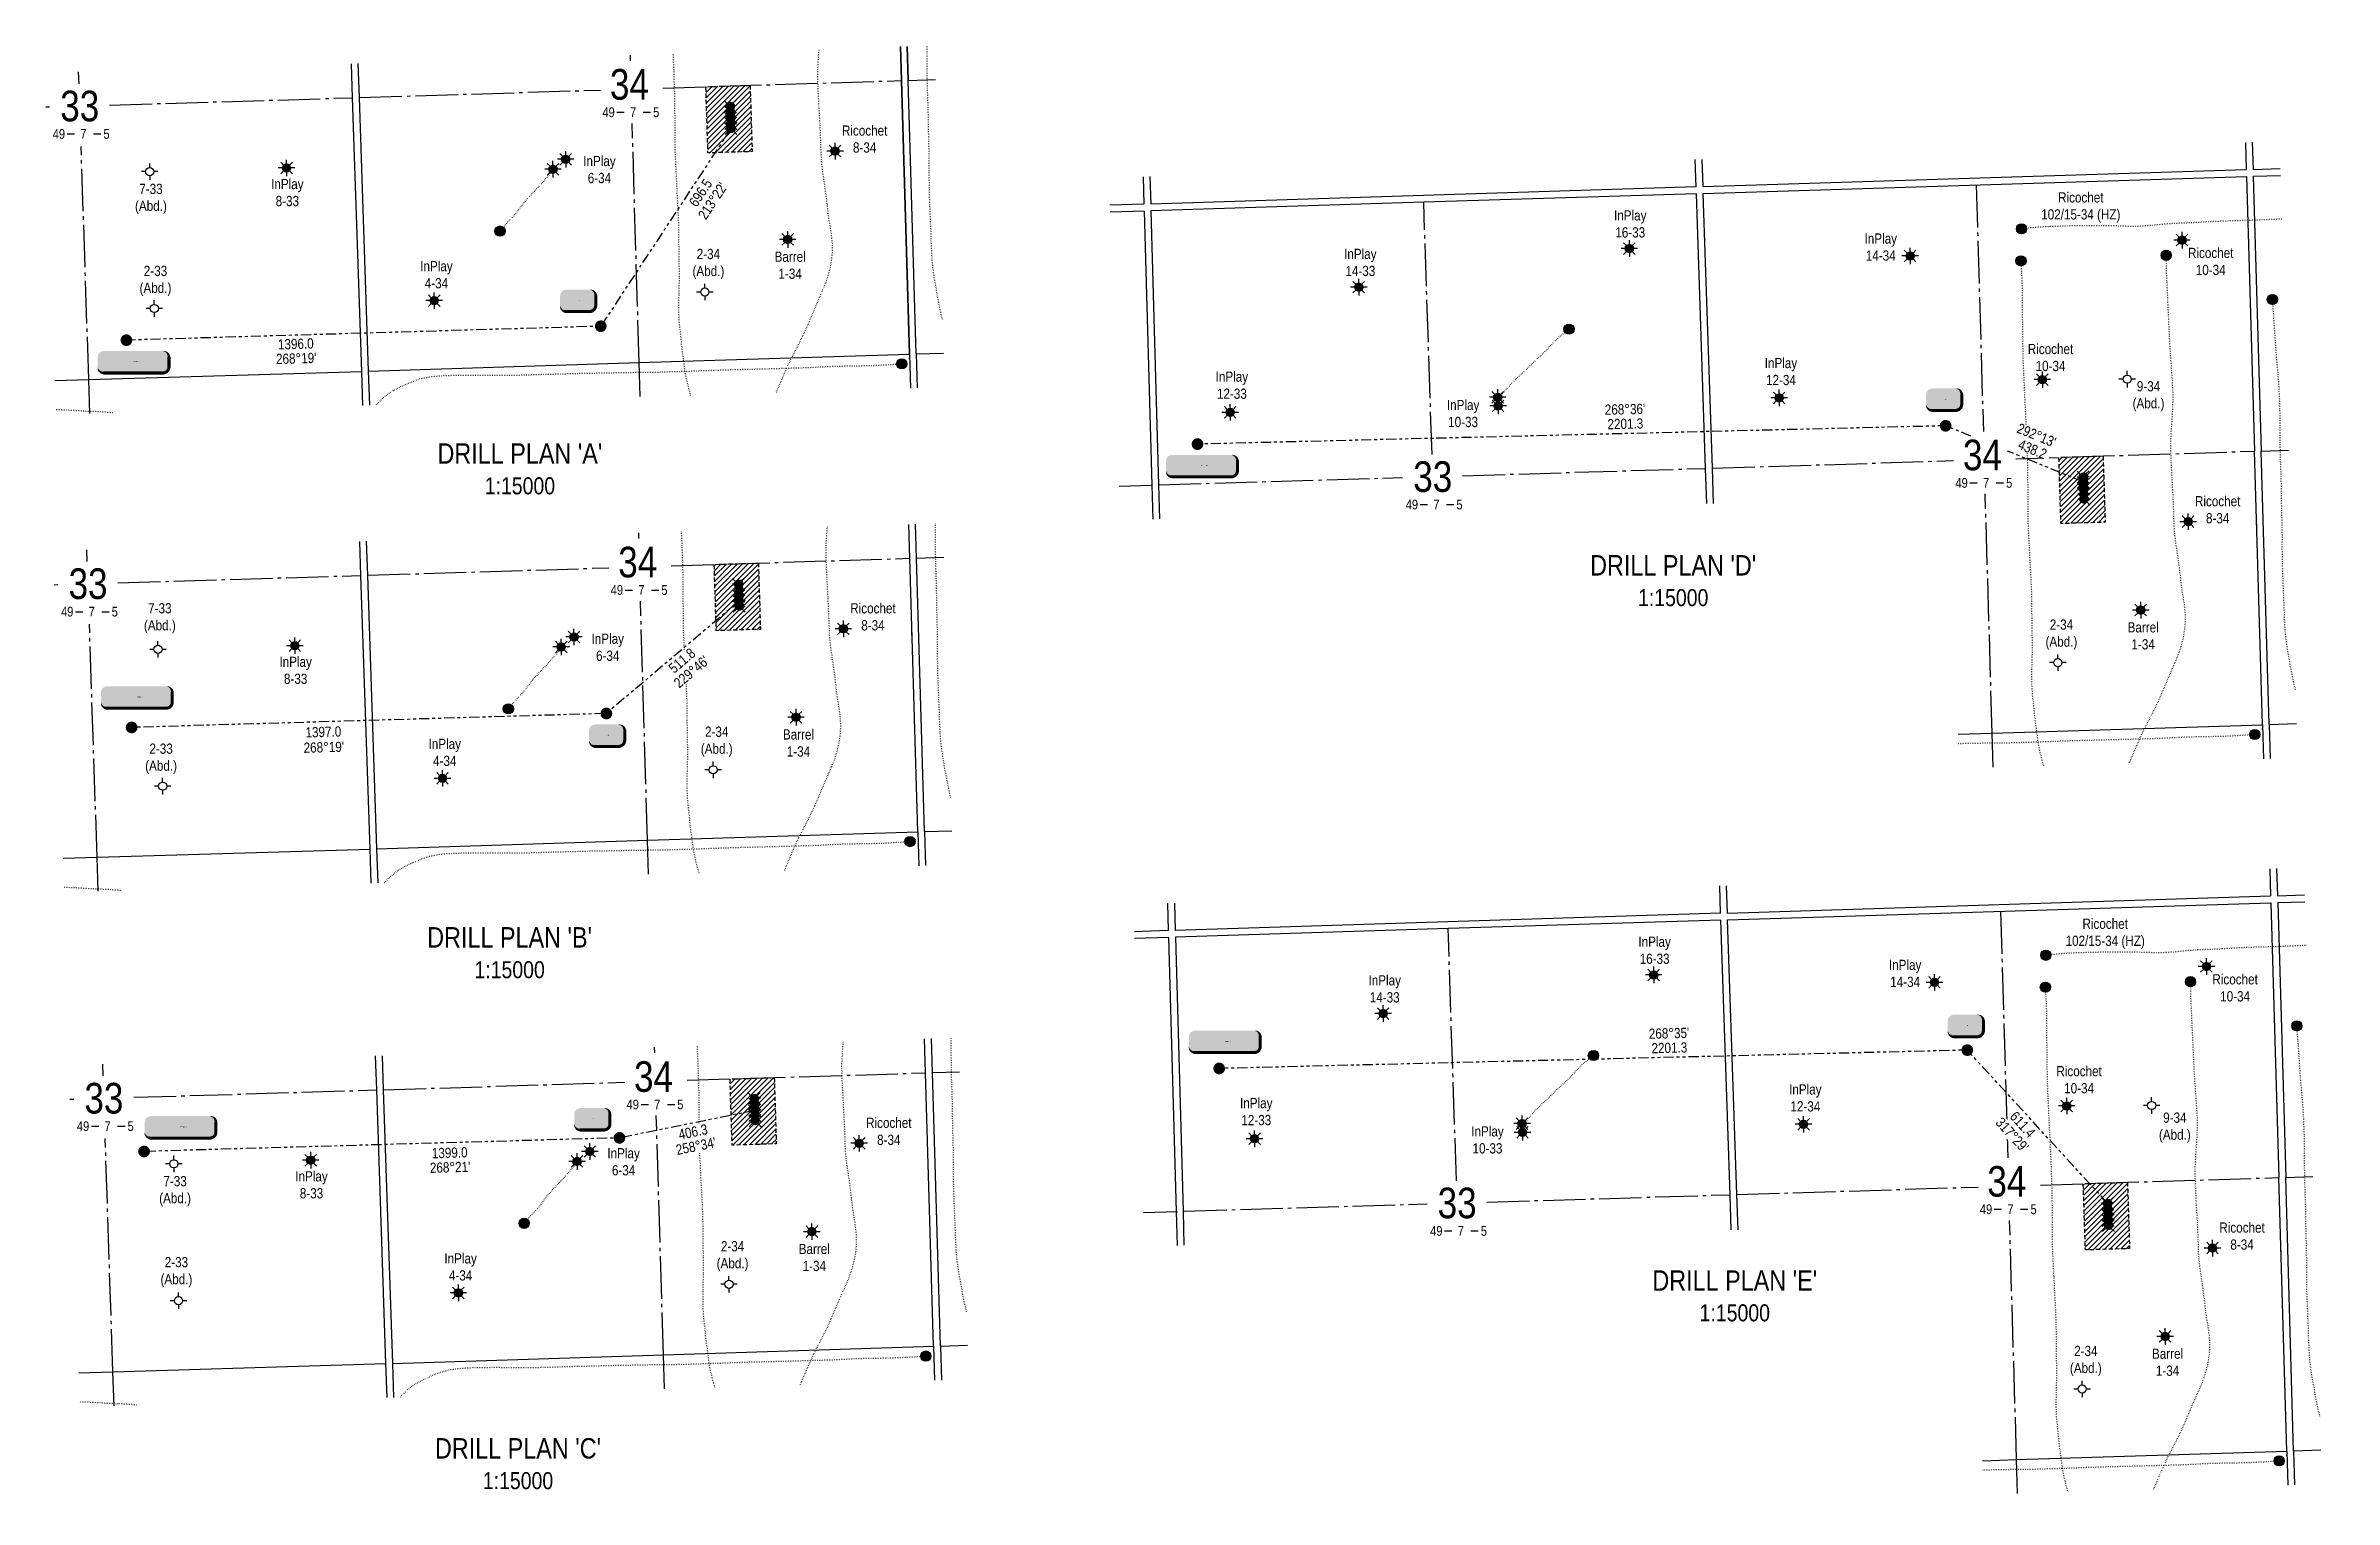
# Model space of a CAD drawing. Extents: x 628514 to 641832, y 5899000 to 5905480.
# Drawn here: x 634989 to 641719, y 5899000 to 5903274 of the extents above; entities that cross this region are included whole.
import ezdxf
from ezdxf.enums import TextEntityAlignment as Align

# ---------------------------------------------------------------- set-up
doc = ezdxf.new("R2018")
doc.units = 0
doc.header["$LTSCALE"] = 5
for name, pattern in [('foc-ACCESSROAD', [3.75, 2.5, -1.25]), ('foc-DOT', [1, 0.2, -0.8]), ('foc-DRILLPATH', [14.75, 6, -1.75, 1.75, -1.75, 1.75, -1.75]), ('foc-QUARTERLINE', [33, 25, -3, 2, -3])]:
    doc.linetypes.add(name, pattern=pattern)
for name, color, linetype in [('10', 1, 'Continuous'), ('9', 3, 'Continuous'), ('ABADATA-DRILL', 8, 'foc-DOT'), ('ABADATA-DRILL-T', 8, 'Continuous'), ('C-WS', 13, 'foc-ACCESSROAD'), ('CG-NOTES', 7, 'Continuous'), ('DETAIL-T', 7, 'Continuous'), ('L-BD', 7, 'Continuous'), ('L-MON', 1, 'Continuous'), ('L-SEC', 7, 'Continuous'), ('L-SECLBL', 7, 'Continuous'), ('L-SECQ', 8, 'foc-QUARTERLINE'), ('P-PDRILLPATH', 12, 'foc-DRILLPATH'), ('P-PROPOSED-EXISTING-H', 59, 'Continuous')]:
    doc.layers.add(name, color=color, linetype=linetype)
doc.layers.add('AS-GENERAL', color=48, linetype='Continuous', lineweight=18)
doc.styles.add('80CG', font='ARIALN.TTF', dxfattribs={"height": 10})
doc.styles.add('80L', font='ARIALN.TTF', dxfattribs={"height": 10})
doc.styles.add('SIMPLEX', font='ARIALN.TTF')
doc.styles.get("Standard").update_dxf_attribs({"font": 'ARIALN.TTF'})

msp = doc.modelspace()

# ---------------------------------------------------------------- texts
at = {"layer": 'ABADATA-DRILL-T', "attachment_point": 1, "style": '80L'}
for s, width, insert, char_height in [('\\pxqc;Ricochet\\P8-34', 44.60205, (637374.933, 5903039.402), 29.99132), ('\\pxqc;InPlay\\P6-34', 45.11364, (636594.774, 5902949.882), 29.99132), ('\\pxqc;7-33\\P(Abd.)', 30.63206, (635283.049, 5902867.897), 29.9913), ('\\pxqc;InPlay\\P8-33', 45.11364, (635676.997, 5902882.185), 29.99132), ('\\pxqc;Ricochet\\P102/15-34 (HZ)', 231.26988, (640858.019, 5902842.922), 29.99132), ('\\pxqc;InPlay\\P16-33', 45.11364, (639626.109, 5902790.092), 29.99132), ('\\pxqc;2-34\\P(Abd.)', 91.76729, (636891.924, 5902676.536), 29.9913), ('\\pxqc;Barrel\\P1-34', 44.60205, (637155.864, 5902668.527), 29.99132), ('\\pxqc;InPlay\\P14-33', 45.11364, (638832.389, 5902676.676), 29.99132), ('\\pxqc;InPlay\\P14-34', 45.11364, (640362.803, 5902721.968), 29.99132), ('\\pxqc;Ricochet\\P10-34', 45.11364, (641333.17, 5902679.629), 29.99132), ('\\pxqc;2-33\\P(Abd.)', 91.86958, (635265.833, 5902626.946), 29.9913), ('\\pxqc;InPlay\\P4-34', 45.11364, (636115.437, 5902640.744), 29.99132), ('\\pxqc;Ricochet\\P10-34', 45.11364, (640862.075, 5902397.246), 29.99132), ('\\pxqc;InPlay\\P12-34', 45.11364, (640069.326, 5902355.975), 29.99132), ('\\pxqc;InPlay\\P12-33', 45.11364, (638454.589, 5902315.729), 29.99132), ('\\pxqc;9-34\\P(Abd.)', 30.63206, (641157.466, 5902287.647), 29.9913), ('\\pxqc;InPlay\\P10-33', 45.11364, (639134.544, 5902232.663), 29.99132), ('\\pxqc;Ricochet\\P8-34', 44.60205, (641353.835, 5901949.739), 29.99132), ('\\pxqc;7-33\\P(Abd.)', 30.63206, (635309.279, 5901634.868), 29.9913), ('\\pxqc;Ricochet\\P8-34', 44.60205, (637399.357, 5901634.838), 29.99132), ('\\pxqc;2-34\\P(Abd.)', 91.76729, (640870.826, 5901586.874), 29.9913), ('\\pxqc;InPlay\\P6-34', 45.11364, (636619.198, 5901545.318), 29.99132), ('\\pxqc;Barrel\\P1-34', 44.60205, (641134.766, 5901578.865), 29.99132), ('\\pxqc;InPlay\\P8-33', 45.11364, (635701.421, 5901477.621), 29.99132), ('\\pxqc;2-34\\P(Abd.)', 91.76729, (636916.348, 5901271.972), 29.9913), ('\\pxqc;Barrel\\P1-34', 44.60205, (637180.288, 5901263.963), 29.99132), ('\\pxqc;2-33\\P(Abd.)', 91.86958, (635282.357, 5901222.111), 29.9913), ('\\pxqc;InPlay\\P4-34', 45.11364, (636139.861, 5901236.18), 29.99132), ('\\pxqc;Ricochet\\P102/15-34 (HZ)', 231.26988, (640929.743, 5900707.31), 29.99132), ('\\pxqc;InPlay\\P16-33', 45.11364, (639697.834, 5900654.48), 29.99132), ('\\pxqc;InPlay\\P14-34', 45.11364, (640434.527, 5900586.357), 29.99132), ('\\pxqc;InPlay\\P14-33', 45.11364, (638904.114, 5900541.064), 29.99132), ('\\pxqc;Ricochet\\P10-34', 45.11364, (641404.895, 5900544.017), 29.99132), ('\\pxqc;Ricochet\\P10-34', 45.11364, (640946.103, 5900273.931), 29.99132), ('\\pxqc;InPlay\\P12-33', 45.11364, (638526.314, 5900180.118), 29.99132), ('\\pxqc;InPlay\\P12-34', 45.11364, (640141.051, 5900220.364), 29.99132), ('\\pxqc;Ricochet\\P8-34', 44.60205, (637445.926, 5900122.124), 29.99132), ('\\pxqc;9-34\\P(Abd.)', 30.63206, (641234.934, 5900137.299), 29.9913), ('\\pxqc;InPlay\\P6-34', 45.11364, (636665.767, 5900032.604), 29.99132), ('\\pxqc;InPlay\\P10-33', 45.11364, (639206.268, 5900097.052), 29.99132), ('\\pxqc;InPlay\\P8-33', 45.11364, (635747.989, 5899964.907), 29.99132), ('\\pxqc;7-33\\P(Abd.)', 30.63206, (635354.041, 5899950.619), 29.9913), ('\\pxqc;Ricochet\\P8-34', 44.60205, (641425.56, 5899814.128), 29.99132), ('\\pxqc;2-33\\P(Abd.)', 91.86958, (635327.438, 5899712.481), 29.9913), ('\\pxqc;InPlay\\P4-34', 45.11364, (636186.43, 5899723.467), 29.99132), ('\\pxqc;2-34\\P(Abd.)', 91.76729, (636962.917, 5899759.258), 29.9913), ('\\pxqc;Barrel\\P1-34', 44.60205, (637226.856, 5899751.25), 29.99132), ('\\pxqc;2-34\\P(Abd.)', 91.76729, (640942.551, 5899451.262), 29.9913), ('\\pxqc;Barrel\\P1-34', 44.60205, (641206.491, 5899443.253), 29.99132)]:
    msp.add_mtext_dynamic_manual_height_columns(s, width=width, gutter_width=50, heights=[0], dxfattribs=dict(at, insert=insert, char_height=char_height))
at = {"layer": 'DETAIL-T', "color": 3, "char_height": 60.01187, "width": 724.59055, "attachment_point": 5, "style": '80CG'}
for s, insert in [("\\pxqc;DRILL PLAN 'A'\\P{\\H0.83293x;1:15000}", (636383.471, 5902029.559)), ("\\pxqc;DRILL PLAN 'D'\\P{\\H0.83293x;1:15000}", (639774.939, 5901700.851)), ("\\pxqc;DRILL PLAN 'B'\\P{\\H0.83293x;1:15000}", (636353.166, 5900606.945)), ("\\pxqc;DRILL PLAN 'E'\\P{\\H0.83293x;1:15000}", (639956.121, 5899598.054)), ("\\pxqc;DRILL PLAN 'C'\\P{\\H0.83293x;1:15000}", (636377.844, 5899104.637))]:
    msp.add_mtext(s, dxfattribs=dict(at, insert=insert))
at = {"layer": 'L-BD', "style": '80L'}
msp.add_text('611.4', height=29.9913, rotation=312.5119, dxfattribs=at).set_placement((640762.581, 5900123.643))
at = {"layer": 'L-BD', "char_height": 29.99132, "attachment_point": 1, "style": '80L'}
for s, insert, width, rotation, line_spacing_factor in [("\\pxqc;696.5 213°22'", (636891.333, 5902833.237), 39.16097, 56.6238, 0.855), ("\\pxqc;1396.0 268°19'", (635704.184, 5902411.657), 39.57479, 1.6835, 0.855), ("\\pxqc;268°36' 2201.3", (639616.339, 5902219.659), 33.21082, 1.2987, 0.855), ("\\pxqc;1397.0\\P268°19'", (635746.304, 5901269.643), 117.48291, 1.6823, 0.9), ("\\pxqc;268°35' 2201.3", (639742.753, 5900384.875), 39.16097, 1.4061, 0.855), ("\\pxqc;1399.0 268°21'", (636156.084, 5900033.528), 40.81916, 1.6389, 0.855)]:
    msp.add_mtext(s, dxfattribs=dict(at, insert=insert, width=width, rotation=rotation, line_spacing_factor=line_spacing_factor))

# ---------------------------------------------------------------- blocks, each defined once
blk = doc.blocks.new('*U69')
h = blk.add_hatch(color=255)
edge = h.paths.add_edge_path()
edge.add_line((-11.5, -11.5), (11.5, -11.5))
edge.add_arc((11.5, -5.5), 6, 270, 360)
edge.add_line((17.5, -5.5), (17.5, 4))
edge.add_arc((11.5, 4), 6, 0, 90)
edge.add_line((11.5, 10), (-11.5, 10))
edge.add_arc((-11.5, 4), 6, 90, 180)
edge.add_line((-17.5, 4), (-17.5, -5.5))
edge.add_arc((-11.5, -5.5), 6, 180, 270)
at = {"color": 14, "flags": 128}
blk.add_lwpolyline([(-11.5, -11.5, 3, 3, 0), (11.5, -11.5, 3, 3, 0.414214), (17.5, -5.5, 3, 3, 0), (17.5, 4, 3, 0, 0.414214), (11.5, 10, 0, 0, 0), (-11.5, 10, 0, 0, 0.414214), (-17.5, 4, 0, 0, 0), (-17.5, -5.5, 0, 3, 0.414214)], format="xyseb", close=True, dxfattribs=at)
at = {"color": 14, "lineweight": 30, "flags": 104}
blk.add_attdef('ENTER_TEXT', text='', height=10, dxfattribs=at).set_placement((0, 0), align=Align.MIDDLE_CENTER)
blk = doc.blocks.new('L-SECLBL')
at = {"layer": '9', "color": 7}
for p, q in [((-5.1, -27.8), (-12.3, -27.8)), ((20.7, -27.8), (13.5, -27.8))]:
    blk.add_line(p, q, dxfattribs=at)
at = {"layer": '10', "color": 2, "style": 'SIMPLEX'}
blk.add_attdef('SEC', text='', height=30, dxfattribs=at).set_placement((0, 0), align=Align.MIDDLE)
at = {"layer": '10', "color": 5, "style": '80L'}
blk.add_attdef('TWP', text='', height=9.5, dxfattribs=at).set_placement((-14.4, -27.4), align=Align.MIDDLE_RIGHT)
blk.add_attdef('RGE', text='', height=9.5, dxfattribs=at).set_placement((3.6, -27.4), align=Align.MIDDLE_CENTER)
blk.add_attdef('MER', text='', height=9.5, dxfattribs=at).set_placement((23.2, -27.4), align=Align.MIDDLE_LEFT)
blk = doc.blocks.new('GAS')
h = blk.add_hatch(color=255)
h.dxf.hatch_style = 1
edge = h.paths.add_edge_path()
edge.add_arc((0, 0), 0.9, 0, 360)
for p, q in [((-0.81, 0), (-1.62, 0)), ((-0.57, 0.57), (-1.14, 1.14)), ((0, 0.81), (0, 1.62)), ((0.57, 0.57), (1.14, 1.14)), ((1.62, 0), (0.81, 0)), ((-0.57, -0.57), (-1.14, -1.14)), ((0, -0.81), (0, -1.62)), ((1.14, -1.14), (0.57, -0.57))]:
    blk.add_line(p, q)
blk.add_circle((0, 0), 0.8)
blk = doc.blocks.new('BH-Existing')
at = {"layer": 'ABADATA-DRILL-T'}
h = blk.add_hatch(color=256, dxfattribs=at)
h.dxf.hatch_style = 1
edge = h.paths.add_edge_path()
edge.add_arc((0, 0), 0.5, 0, 360)
blk.add_circle((0, 0), 0.5, dxfattribs=at)
blk = doc.blocks.new('GABD')
for p, q in [((-0.81, 0), (-1.62, 0)), ((0, 0.81), (0, 1.62)), ((1.62, 0), (0.81, 0)), ((0, -0.81), (0, -1.62))]:
    blk.add_line(p, q)
blk.add_circle((0, 0), 0.8)
blk = doc.blocks.new('plbh')
at = {"layer": 'L-MON'}
h = blk.add_hatch(color=255, dxfattribs=at)
h.dxf.hatch_style = 1
edge = h.paths.add_edge_path()
edge.add_arc((0, 0), 1.16, 0, 360)
h = blk.add_hatch(color=256, dxfattribs=at)
h.dxf.hatch_style = 1
h.paths.add_polyline_path([(-0.96, 0, 1), (0.96, 0, 1)])
h.paths.add_polyline_path([(0.91, 0, -1), (-0.91, 0, -1)], flags=16)
h.paths.add_polyline_path([(0.45, 0, -1), (-0.45, 0, -1)], flags=0)
h = blk.add_hatch(color=256, dxfattribs=at)
h.dxf.hatch_style = 1
h.paths.add_polyline_path([(-0.45, 0, 1), (0.45, 0, 1)])
h.paths.add_polyline_path([(0.4, 0, -1), (-0.4, 0, -1)], flags=16)
at = {"layer": 'L-MON', "color": 240}
for radius in [0.96, 0.91, 0.45, 0.4]:
    blk.add_circle((0, 0), radius, dxfattribs=at)
blk = doc.blocks.new('WC')
at = {"layer": 'L-MON'}
h = blk.add_hatch(color=255, dxfattribs=at)
h.dxf.hatch_style = 1
edge = h.paths.add_edge_path()
edge.add_arc((0, 0), 0.9, 0, 360)
at = {"layer": 'L-MON', "color": 240, "flags": 128}
for points in [[(-0.62, 0.5), (-1.23, 1.12)], [(0.52, 0.61), (1.13, 1.21)], [(-1.18, -1.18), (-0.56, -0.57)], [(1.16, -1.18), (0.56, -0.57)]]:
    blk.add_lwpolyline(points, dxfattribs=at)
at = {"layer": 'L-MON', "color": 240}
for radius in [0.8, 0.373]:
    blk.add_circle((0, 0), radius, dxfattribs=at)
blk = doc.blocks.new('*U70')
h = blk.add_hatch(color=255)
edge = h.paths.add_edge_path()
edge.add_line((-29, -11.5), (29, -11.5))
edge.add_arc((29, -5.5), 6, 270, 360)
edge.add_line((35, -5.5), (35, 4))
edge.add_arc((29, 4), 6, 0, 90)
edge.add_line((29, 10), (-29, 10))
edge.add_arc((-29, 4), 6, 90, 180)
edge.add_line((-35, 4), (-35, -5.5))
edge.add_arc((-29, -5.5), 6, 180, 270)
at = {"color": 14, "flags": 128}
blk.add_lwpolyline([(-29, -11.5, 3, 3, 0), (29, -11.5, 3, 3, 0.414214), (35, -5.5, 3, 3, 0), (35, 4, 3, 0, 0.414214), (29, 10, 0, 0, 0), (-29, 10, 0, 0, 0.414214), (-35, 4, 0, 0, 0), (-35, -5.5, 0, 3, 0.414214)], format="xyseb", close=True, dxfattribs=at)
at = {"color": 14, "lineweight": 30, "flags": 104}
blk.add_attdef('ENTER_TEXT', text='', height=10, dxfattribs=at).set_placement((0, 0), align=Align.MIDDLE_CENTER)

# ---------------------------------------------------------------- hatches: boundary and pattern name
at = {"layer": 'P-PROPOSED-EXISTING-H', "true_color": 0xffeebd}
h = msp.add_hatch(dxfattribs=at)
h.set_pattern_fill('ANSI31', color=254, scale=3.498987, style=0)
h.set_pattern_definition([(45, (-22037.707, -476.444), (-7.855450002, 7.855450002), [])])
h.paths.add_polyline_path([(637060.305, 5903157.363), (637066.405, 5902962.515), (636936.506, 5902958.448), (636930.406, 5903153.296)])
h = msp.add_hatch(dxfattribs=at)
h.set_pattern_fill('ANSI31', color=254, scale=3.498987, style=0)
h.set_pattern_definition([(45, (-25469.152, -703.883), (-7.855450002, 7.855450002), [])])
h.paths.add_polyline_path([(641039.207, 5902067.7), (641045.307, 5901872.852), (640915.408, 5901868.786), (640909.308, 5902063.634)])
h = msp.add_hatch(dxfattribs=at)
h.set_pattern_fill('ANSI31', color=254, scale=3.498987, style=0)
h.set_pattern_definition([(45, (-21928.25, 2083.082), (-7.855450002, 7.855450002), [])])
h.paths.add_polyline_path([(637084.729, 5901752.799), (637090.828, 5901557.951), (636960.93, 5901553.884), (636954.83, 5901748.732)])
h = msp.add_hatch(dxfattribs=at)
h.set_pattern_fill('ANSI31', color=254, scale=3.498987, style=0)
h.set_pattern_definition([(45, (-21862.576, 4380.093), (-7.855450002, 7.855450002), [])])
h.paths.add_polyline_path([(637131.297, 5900240.085), (637137.397, 5900045.237), (637007.498, 5900041.17), (637001.399, 5900236.018)])
h = msp.add_hatch(dxfattribs=at)
h.set_pattern_fill('ANSI31', color=254, scale=3.498987, style=0)
h.set_pattern_definition([(45, (-25416.63, 713.237), (-7.855450002, 7.855450002), [])])
h.paths.add_polyline_path([(641110.931, 5899932.088), (641117.031, 5899737.24), (640987.133, 5899733.174), (640981.033, 5899928.022)])

# ---------------------------------------------------------------- linework, layer by layer
at = {"layer": 'ABADATA-DRILL', "flags": 128}
for points in [[(637137.477, 5902254.855), (637137.846, 5902255.773), (637141.397, 5902264.099), (637145.028, 5902272.437), (637148.517, 5902280.841), (637152.005, 5902289.245), (637155.787, 5902297.908), (637159.488, 5902306.229), (637163.368, 5902314.964), (637166.999, 5902323.293), (637170.669, 5902331.632), (637174.442, 5902339.904), (637178.339, 5902348.05), (637182.439, 5902356.062), (637186.841, 5902364.382), (637190.973, 5902372.315), (637195.147, 5902380.569), (637199.199, 5902388.529), (637203.42, 5902396.865), (637207.432, 5902404.814), (637211.71, 5902413.241), (637215.736, 5902421.43), (637219.916, 5902430.135), (637223.826, 5902438.501), (637227.665, 5902446.916), (637231.421, 5902455.418), (637233.406, 5902460.127), (637240.258, 5902476.762), (637243.559, 5902484.76), (637247.131, 5902493.397), (637250.794, 5902501.986), (637254.557, 5902510.618), (637258.271, 5902519.189), (637262.056, 5902527.712), (637265.91, 5902536.297), (637269.785, 5902544.832), (637273.611, 5902553.366), (637277.334, 5902561.957), (637280.895, 5902570.624), (637284.153, 5902579.412), (637287.138, 5902588.281), (637289.931, 5902597.236), (637292.503, 5902606.214), (637294.805, 5902615.164), (637296.931, 5902624.69), (637298.57, 5902633.4), (637299.973, 5902642.665), (637301.059, 5902651.82), (637301.902, 5902661.098), (637302.44, 5902670.167), (637302.6, 5902679.546), (637302.349, 5902688.923), (637301.759, 5902698.269), (637300.899, 5902707.598), (637299.79, 5902716.9), (637298.562, 5902726.179), (637297.213, 5902735.454), (637295.707, 5902744.654), (637294.14, 5902753.893), (637292.662, 5902763.144), (637291.324, 5902772.419), (637290.125, 5902781.718), (637289.065, 5902791.032), (637288.036, 5902800.336), (637286.998, 5902809.61), (637285.939, 5902818.923), (637284.759, 5902828.263), (637283.51, 5902837.541), (637282.291, 5902846.829), (637281.083, 5902856.118), (637279.784, 5902865.405), (637278.396, 5902874.659), (637276.949, 5902883.911), (637275.521, 5902893.153), (637274.227, 5902902.3), (637273.046, 5902911.669), (637271.965, 5902921.032), (637270.985, 5902930.348), (637270.212, 5902939.449), (637269.586, 5902948.685), (637269.165, 5902958.037), (637268.976, 5902965.294), (637268.945, 5902967.394), (637268.735, 5902977.082), (637268.446, 5902986.418), (637268.095, 5902995.782), (637267.725, 5903005.145), (637267.317, 5903014.407), (637266.927, 5903023.76), (637266.506, 5903033.131), (637266.026, 5903042.491), (637265.506, 5903052.18), (637265.009, 5903061.41), (637264.465, 5903070.898), (637263.955, 5903080.247), (637263.414, 5903089.606), (637262.866, 5903099.234), (637262.416, 5903108.575), (637261.966, 5903117.916), (637261.438, 5903127.564), (637260.969, 5903136.875), (637260.589, 5903146.208), (637260.279, 5903155.543), (637259.949, 5903164.897), (637259.64, 5903174.222), (637259.443, 5903183.81), (637259.426, 5903193.404), (637259.627, 5903202.723), (637259.938, 5903212.056), (637260.418, 5903221.384), (637261.05, 5903230.706), (637261.69, 5903240.059), (637262.331, 5903249.381), (637263.023, 5903258.675), (637263.417, 5903263.778)], [(637626.007, 5902469.496), (637624.388, 5902475.675), (637619.945, 5902494.284), (637616.119, 5902513.01), (637612.812, 5902531.772), (637609.451, 5902550.332), (637605.863, 5902569.126), (637602.721, 5902587.732), (637600.013, 5902606.532), (637597.634, 5902625.39), (637595.897, 5902644.188), (637594.809, 5902663.374), (637593.919, 5902682.607), (637593.12, 5902701.811), (637592.599, 5902721.114), (637591.936, 5902740.133), (637590.957, 5902759.343), (637590.191, 5902778.469), (637589.487, 5902798.177), (637588.7, 5902817.002), (637588.178, 5902836.305), (637587.736, 5902855.64), (637587.423, 5902874.989), (637587.379, 5902894.386), (637587.439, 5902913.656), (637587.377, 5902932.992), (637587.065, 5902952.321), (637586.553, 5902971.625), (637586.037, 5902990.758), (637585.61, 5903009.913), (637585.138, 5903029.248), (637584.806, 5903048.566), (637584.645, 5903067.85), (637584.294, 5903087.138), (637583.713, 5903106.419), (637582.978, 5903125.526), (637582.229, 5903144.742), (637581.748, 5903164.006), (637581.452, 5903183.146), (637581.295, 5903202.289), (637581.088, 5903221.461), (637580.8, 5903240.651), (637580.739, 5903259.937), (637580.749, 5903273.678)], [(636885.851, 5902246.924), (636883.926, 5902252.901), (636881.655, 5902260.548), (636879.533, 5902268.54), (636877.614, 5902276.448), (636875.635, 5902284.685), (636873.719, 5902292.853), (636871.897, 5902301.544), (636870.324, 5902310.282), (636868.988, 5902318.787), (636867.839, 5902327.407), (636866.766, 5902336.14), (636865.61, 5902345.341), (636864.414, 5902354.19), (636863.044, 5902363.524), (636861.621, 5902372.977), (636860.376, 5902382.125), (636859.343, 5902391.579), (636858.545, 5902400.84), (636857.501, 5902412.404), (636855.643, 5902430.308), (636854.791, 5902437.997), (636853.714, 5902447.56), (636852.786, 5902456.857), (636852.056, 5902466.18), (636851.527, 5902475.508), (636851.196, 5902484.863), (636851.016, 5902494.221), (636850.959, 5902503.834), (636851.009, 5902513.519), (636851.105, 5902523.006), (636851.195, 5902532.352), (636851.352, 5902542.181), (636851.572, 5902551.871), (636851.845, 5902561.113), (636852.125, 5902570.475), (636852.42, 5902579.678), (636852.641, 5902588.978), (636852.651, 5902598.342), (636852.55, 5902607.713), (636852.41, 5902617.083), (636852.219, 5902626.451), (636852.009, 5902635.819), (636851.838, 5902645.188), (636851.708, 5902654.558), (636851.597, 5902663.929), (636851.467, 5902673.289), (636851.347, 5902682.639), (636851.246, 5902692.01), (636851.186, 5902701.382), (636851.165, 5902710.746), (636851.135, 5902720.129), (636851.054, 5902729.511), (636850.873, 5902738.869), (636850.613, 5902748.236), (636850.312, 5902757.611), (636849.941, 5902766.984), (636849.551, 5902776.337), (636849.102, 5902785.657), (636848.671, 5902795.029), (636848.194, 5902804.279), (636847.642, 5902813.687), (636847.152, 5902823.037), (636846.692, 5902832.387), (636846.202, 5902841.747), (636845.653, 5902851.405), (636845.132, 5902860.764), (636844.662, 5902870.105), (636844.222, 5902879.456), (636843.812, 5902888.818), (636843.371, 5902898.189), (636842.871, 5902907.538), (636842.36, 5902916.898), (636841.93, 5902926.269), (636841.519, 5902935.631), (636841.043, 5902944.861), (636840.54, 5902954.291), (636840.188, 5902963.714), (636840.087, 5902973.095), (636840.052, 5902982.278), (636839.963, 5902991.609), (636839.882, 5903000.981), (636839.804, 5903010.263), (636839.713, 5903019.634), (636839.633, 5903028.996), (636839.602, 5903038.379), (636839.592, 5903047.752), (636839.575, 5903056.996), (636839.566, 5903066.309), (636839.506, 5903076.011), (636839.416, 5903085.353), (636839.352, 5903091.734), (636839.326, 5903094.724), (636839.245, 5903104.106), (636839.202, 5903113.208), (636839.092, 5903122.569), (636838.794, 5903132.174), (636838.454, 5903141.548), (636838.09, 5903151.362), (636837.771, 5903160.677), (636837.514, 5903170.283), (636837.269, 5903180.13), (636836.975, 5903189.966), (636836.615, 5903199.31), (636836.226, 5903208.972), (636835.796, 5903218.314), (636835.378, 5903227.605), (636835.007, 5903236.979), (636834.554, 5903246.78), (636834.368, 5903250.393)], [(636480.811, 5902910.887), (636480.811, 5902910.887), (636480.801, 5902910.887), (636480.741, 5902910.865), (636480.565, 5902910.75), (636480.458, 5902910.627), (636480.115, 5902910.027), (636479.581, 5902909.111), (636478.8, 5902907.748), (636477.781, 5902905.958), (636476.492, 5902903.81), (636474.852, 5902901.362), (636472.831, 5902898.583), (636470.468, 5902895.543), (636467.72, 5902892.293), (636464.678, 5902888.864), (636461.576, 5902885.383), (636458.428, 5902881.821), (636455.204, 5902878.057), (636451.945, 5902874.182), (636448.644, 5902870.335), (636445.299, 5902866.627), (636442.089, 5902863.104), (636439.074, 5902859.756), (636436.027, 5902856.487), (636432.81, 5902853.193), (636429.534, 5902849.897), (636426.348, 5902846.574), (636423.182, 5902843.252), (636420.008, 5902839.869), (636416.894, 5902836.498), (636413.819, 5902833.138), (636410.686, 5902829.717), (636407.583, 5902826.306), (636404.529, 5902822.937), (636401.483, 5902819.618), (636398.469, 5902816.25), (636395.508, 5902812.763), (636392.588, 5902809.238), (636389.758, 5902805.705), (636387.099, 5902802.157), (636384.285, 5902798.454), (636381.305, 5902794.587), (636378.653, 5902790.799), (636375.993, 5902786.941), (636373.055, 5902782.985), (636369.897, 5902779.052), (636366.527, 5902775.174), (636362.975, 5902771.36), (636359.489, 5902767.718), (636356.275, 5902764.314), (636353.286, 5902761.097), (636350.218, 5902757.858), (636347.102, 5902754.577), (636342.53, 5902749.683), (636335.329, 5902741.643), (636333.518, 5902739.54), (636326.754, 5902731.242), (636324.921, 5902728.888)], [(641564.447, 5902764.027), (641558.447, 5902763.794), (641549.077, 5902763.299), (641539.847, 5902762.819), (641530.483, 5902762.494), (641521.106, 5902762.26), (641511.74, 5902761.985), (641502.368, 5902761.551), (641492.999, 5902761.056), (641483.637, 5902760.642), (641474.442, 5902760.333), (641465.259, 5902759.973), (641455.884, 5902759.649), (641446.504, 5902759.524), (641437.235, 5902759.362), (641427.968, 5902759.091), (641418.593, 5902758.806), (641409.207, 5902758.541), (641400.05, 5902758.303), (641390.785, 5902757.972), (641380.982, 5902757.604), (641371.28, 5902757.18), (641361.492, 5902756.623), (641351.693, 5902756.106), (641341.874, 5902755.578), (641332.077, 5902754.991), (641322.259, 5902754.443), (641312.8, 5902753.926), (641303.002, 5902753.369), (641293.193, 5902752.862), (641283.483, 5902752.387), (641273.869, 5902752.025), (641264.025, 5902751.697), (641254.402, 5902751.305), (641244.592, 5902750.827), (641234.935, 5902750.244), (641225.123, 5902749.467), (641215.345, 5902748.57), (641205.703, 5902747.827), (641195.914, 5902746.97), (641186.17, 5902745.935), (641176.562, 5902745.053), (641166.781, 5902744.236), (641157.227, 5902743.556), (641147.418, 5902743.039), (641137.754, 5902742.685), (641127.936, 5902742.488), (641118.1, 5902742.54), (641108.277, 5902742.852), (641098.481, 5902743.266), (641088.896, 5902743.615), (641079.253, 5902743.923), (641069.422, 5902744.175), (641059.603, 5902744.328), (641049.786, 5902744.42), (641040.22, 5902744.49), (641030.395, 5902744.522), (641020.571, 5902744.515), (641010.737, 5902744.507), (641000.912, 5902744.509), (640991.099, 5902744.492), (640981.277, 5902744.394), (640971.429, 5902744.196), (640961.759, 5902744.042), (640951.948, 5902743.945), (640942.107, 5902743.817), (640932.509, 5902743.606), (640922.845, 5902743.292), (640913.01, 5902742.974), (640903.194, 5902742.697), (640893.378, 5902742.399), (640883.585, 5902742.032), (640873.765, 5902741.544), (640863.926, 5902740.996), (640854.12, 5902740.379), (640844.316, 5902739.691), (640834.515, 5902738.904), (640824.727, 5902738.027), (640815.111, 5902737.065), (640799.233, 5902735.379)], [(640864.753, 5901157.262), (640862.828, 5901163.238), (640860.557, 5901170.886), (640858.435, 5901178.878), (640856.516, 5901186.786), (640854.537, 5901195.022), (640852.621, 5901203.19), (640850.799, 5901211.881), (640849.226, 5901220.62), (640847.89, 5901229.125), (640846.741, 5901237.745), (640845.668, 5901246.478), (640844.512, 5901255.678), (640843.316, 5901264.527), (640841.946, 5901273.862), (640840.523, 5901283.315), (640839.278, 5901292.462), (640838.245, 5901301.916), (640837.447, 5901311.177), (640836.403, 5901322.742), (640834.545, 5901340.646), (640833.693, 5901348.334), (640832.616, 5901357.897), (640831.688, 5901367.194), (640830.958, 5901376.517), (640830.429, 5901385.846), (640830.098, 5901395.2), (640829.918, 5901404.559), (640829.861, 5901414.171), (640829.911, 5901423.857), (640830.007, 5901433.343), (640830.097, 5901442.69), (640830.254, 5901452.519), (640830.474, 5901462.209), (640830.747, 5901471.451), (640831.027, 5901480.813), (640831.322, 5901490.015), (640831.543, 5901499.315), (640831.553, 5901508.679), (640831.453, 5901518.05), (640831.312, 5901527.42), (640831.121, 5901536.789), (640830.911, 5901546.157), (640830.74, 5901555.525), (640830.61, 5901564.896), (640830.499, 5901574.266), (640830.369, 5901583.626), (640830.249, 5901592.977), (640830.148, 5901602.348), (640830.088, 5901611.72), (640830.067, 5901621.083), (640830.037, 5901630.466), (640829.956, 5901639.848), (640829.775, 5901649.207), (640829.515, 5901658.573), (640829.214, 5901667.948), (640828.843, 5901677.322), (640828.453, 5901686.674), (640828.004, 5901695.995), (640827.573, 5901705.367), (640827.096, 5901714.617), (640826.544, 5901724.025), (640826.054, 5901733.374), (640825.594, 5901742.725), (640825.104, 5901752.085), (640824.555, 5901761.743), (640824.034, 5901771.102), (640823.564, 5901780.442), (640823.124, 5901789.793), (640822.714, 5901799.155), (640822.273, 5901808.527), (640821.773, 5901817.876), (640821.262, 5901827.235), (640820.832, 5901836.607), (640820.421, 5901845.969), (640819.945, 5901855.199), (640819.442, 5901864.628), (640819.09, 5901874.052), (640818.989, 5901883.433), (640818.954, 5901892.616), (640818.865, 5901901.947), (640818.784, 5901911.319), (640818.706, 5901920.6), (640818.616, 5901929.972), (640818.535, 5901939.333), (640818.504, 5901948.716), (640818.494, 5901958.09), (640818.477, 5901967.333), (640818.468, 5901976.647), (640818.408, 5901986.349), (640818.318, 5901995.69), (640818.254, 5902002.071), (640818.228, 5902005.062), (640818.147, 5902014.443), (640818.104, 5902023.546), (640817.994, 5902032.906), (640817.696, 5902042.512), (640817.356, 5902051.886), (640816.992, 5902061.7), (640816.673, 5902071.014), (640816.416, 5902080.621), (640816.171, 5902090.468), (640815.877, 5902100.304), (640815.517, 5902109.647), (640815.128, 5902119.31), (640814.698, 5902128.651), (640814.28, 5902137.943), (640813.909, 5902147.316), (640813.456, 5902157.117), (640812.976, 5902166.457), (640812.517, 5902175.788), (640812.056, 5902185.149), (640811.626, 5902194.49), (640811.237, 5902203.813), (640810.818, 5902213.144), (640810.339, 5902222.434), (640809.841, 5902232.064), (640809.342, 5902241.714), (640808.903, 5902251.045), (640808.472, 5902260.757), (640808.082, 5902270.109), (640807.673, 5902279.431), (640807.202, 5902288.802), (640806.743, 5902298.122), (640806.323, 5902307.454), (640805.913, 5902316.796), (640805.494, 5902326.128), (640805.084, 5902335.45), (640804.724, 5902345.154), (640804.454, 5902354.5), (640804.23, 5902364.327), (640804.011, 5902373.665), (640803.781, 5902383.012), (640803.561, 5902392.37), (640803.421, 5902401.699), (640803.321, 5902411.041), (640803.178, 5902420.84), (640803.059, 5902430.181), (640802.969, 5902439.852), (640802.87, 5902449.193), (640802.757, 5902458.994), (640802.648, 5902468.295), (640802.516, 5902478.085), (640802.405, 5902487.446), (640802.302, 5902497.267), (640802.262, 5902506.62), (640802.283, 5902515.934), (640802.273, 5902525.268), (640802.224, 5902534.94), (640802.217, 5902544.554), (640802.177, 5902553.897), (640801.977, 5902563.235), (640801.656, 5902572.61), (640801.283, 5902582.413), (640800.914, 5902592.097), (640800.503, 5902601.469), (640799.965, 5902611.097), (640799.305, 5902620.412), (640798.904, 5902625.642), (640797.713, 5902641.595)], [(641116.379, 5901165.192), (641116.748, 5901166.11), (641120.299, 5901174.436), (641123.93, 5901182.775), (641127.419, 5901191.179), (641130.907, 5901199.583), (641134.689, 5901208.246), (641138.39, 5901216.566), (641142.27, 5901225.302), (641145.901, 5901233.63), (641149.571, 5901241.969), (641153.344, 5901250.242), (641157.241, 5901258.388), (641161.341, 5901266.399), (641165.743, 5901274.72), (641169.875, 5901282.653), (641174.049, 5901290.907), (641178.101, 5901298.867), (641182.322, 5901307.202), (641186.334, 5901315.151), (641190.612, 5901323.578), (641194.638, 5901331.768), (641198.818, 5901340.472), (641202.728, 5901348.839), (641206.567, 5901357.253), (641210.323, 5901365.755), (641212.308, 5901370.464), (641219.16, 5901387.099), (641222.461, 5901395.098), (641226.033, 5901403.734), (641229.696, 5901412.324), (641233.459, 5901420.956), (641237.173, 5901429.527), (641240.958, 5901438.05), (641244.812, 5901446.634), (641248.687, 5901455.17), (641252.513, 5901463.704), (641256.236, 5901472.295), (641259.797, 5901480.961), (641263.055, 5901489.749), (641266.04, 5901498.619), (641268.833, 5901507.573), (641271.405, 5901516.551), (641273.707, 5901525.502), (641275.833, 5901535.027), (641277.472, 5901543.738), (641278.875, 5901553.002), (641279.961, 5901562.157), (641280.804, 5901571.436), (641281.342, 5901580.505), (641281.502, 5901589.883), (641281.251, 5901599.26), (641280.661, 5901608.607), (641279.801, 5901617.936), (641278.692, 5901627.238), (641277.464, 5901636.516), (641276.115, 5901645.791), (641274.609, 5901654.992), (641273.042, 5901664.23), (641271.564, 5901673.481), (641270.226, 5901682.757), (641269.027, 5901692.056), (641267.967, 5901701.369), (641266.938, 5901710.673), (641265.9, 5901719.947), (641264.841, 5901729.261), (641263.661, 5901738.6), (641262.412, 5901747.878), (641261.194, 5901757.167), (641259.985, 5901766.456), (641258.686, 5901775.742), (641257.298, 5901784.996), (641255.851, 5901794.248), (641254.423, 5901803.491), (641253.129, 5901812.637), (641251.948, 5901822.007), (641250.867, 5901831.37), (641249.887, 5901840.685), (641249.114, 5901849.787), (641248.488, 5901859.023), (641248.067, 5901868.374), (641247.878, 5901875.632), (641247.847, 5901877.732), (641247.637, 5901887.42), (641247.348, 5901896.755), (641246.997, 5901906.119), (641246.627, 5901915.482), (641246.219, 5901924.744), (641245.829, 5901934.097), (641245.408, 5901943.469), (641244.928, 5901952.829), (641244.408, 5901962.518), (641243.911, 5901971.747), (641243.367, 5901981.236), (641242.857, 5901990.585), (641242.316, 5901999.943), (641241.768, 5902009.571), (641241.318, 5902018.912), (641240.868, 5902028.253), (641240.34, 5902037.902), (641239.871, 5902047.212), (641239.491, 5902056.545), (641239.181, 5902065.88), (641238.851, 5902075.234), (641238.542, 5902084.559), (641238.345, 5902094.148), (641238.328, 5902103.741), (641238.529, 5902113.061), (641238.84, 5902122.394), (641239.32, 5902131.722), (641239.952, 5902141.044), (641240.592, 5902150.396), (641241.233, 5902159.718), (641241.925, 5902169.012), (641242.682, 5902178.818), (641243.304, 5902188.13), (641243.77, 5902197.948), (641244.091, 5902207.281), (641244.428, 5902217.075), (641244.759, 5902226.748), (641244.969, 5902236.098), (641245.002, 5902245.713), (641244.802, 5902255.041), (641244.354, 5902264.322), (641243.774, 5902274.029), (641243.195, 5902283.337), (641242.606, 5902292.654), (641241.977, 5902301.949), (641241.344, 5902311.725), (641240.755, 5902321.032), (641240.092, 5902330.827), (641239.403, 5902340.141), (641238.66, 5902349.923), (641237.971, 5902359.247), (641237.321, 5902368.602), (641236.654, 5902378.187), (641236.094, 5902387.515), (641235.624, 5902396.845), (641235.168, 5902406.426), (641234.74, 5902416.028), (641234.321, 5902425.34), (641233.892, 5902434.671), (641233.418, 5902444.481), (641232.941, 5902454.072), (641232.541, 5902463.414), (641232.182, 5902472.748), (641231.768, 5902482.58), (641231.335, 5902492.371), (641230.854, 5902501.741), (641230.347, 5902511.311), (641229.877, 5902520.661), (641229.44, 5902530.272), (641229.059, 5902539.645), (641228.636, 5902549.437), (641228.176, 5902559.138), (641227.746, 5902568.48), (641227.286, 5902577.81), (641226.757, 5902587.129), (641226.317, 5902596.82), (641226.01, 5902606.055), (641225.749, 5902615.792), (641225.489, 5902625.498), (641225.188, 5902634.853), (641224.954, 5902642.62), (641224.541, 5902657.614)], [(641604.909, 5901379.834), (641603.29, 5901386.012), (641598.847, 5901404.621), (641595.021, 5901423.348), (641591.714, 5901442.11), (641588.353, 5901460.67), (641584.765, 5901479.463), (641581.623, 5901498.07), (641578.915, 5901516.869), (641576.536, 5901535.728), (641574.799, 5901554.525), (641573.711, 5901573.712), (641572.821, 5901592.944), (641572.022, 5901612.149), (641571.501, 5901631.452), (641570.838, 5901650.471), (641569.859, 5901669.68), (641569.093, 5901688.806), (641568.389, 5901708.514), (641567.602, 5901727.339), (641567.08, 5901746.642), (641566.638, 5901765.978), (641566.325, 5901785.327), (641566.281, 5901804.723), (641566.341, 5901823.993), (641566.279, 5901843.33), (641565.967, 5901862.659), (641565.455, 5901881.962), (641564.939, 5901901.095), (641564.512, 5901920.251), (641564.04, 5901939.585), (641563.708, 5901958.904), (641563.547, 5901978.187), (641563.196, 5901997.475), (641562.615, 5902016.757), (641561.88, 5902035.863), (641561.131, 5902055.08), (641560.65, 5902074.344), (641560.354, 5902093.483), (641560.197, 5902112.627), (641559.99, 5902131.799), (641559.702, 5902150.989), (641559.641, 5902170.275), (641559.655, 5902189.393), (641559.315, 5902208.652), (641558.67, 5902227.731), (641557.851, 5902246.955), (641556.935, 5902266.077), (641555.855, 5902285.323), (641554.317, 5902304.497), (641552.594, 5902323.485), (641550.866, 5902342.643), (641549.109, 5902361.77), (641547.621, 5902380.945), (641546.372, 5902400.176), (641545.032, 5902419.405), (641543.802, 5902438.648), (641542.655, 5902457.793), (641541.314, 5902476.712), (641539.767, 5902495.865), (641537.081, 5902527.66)], [(639258.513, 5902240.206), (639258.663, 5902240.201), (639258.873, 5902240.227), (639259.053, 5902240.202), (639259.11, 5902239.983), (639259.12, 5902239.623), (639259.141, 5902239.224), (639259.041, 5902238.891), (639258.929, 5902238.597), (639258.867, 5902238.336), (639258.803, 5902238.114), (639258.739, 5902237.892), (639258.602, 5902237.438), (639258.504, 5902237.005), (639258.364, 5902236.661), (639258.318, 5902236.539), (639258.329, 5902236.48), (639258.35, 5902236.47), (639258.468, 5902236.524), (639258.702, 5902236.73), (639259.042, 5902237.08), (639259.468, 5902237.582), (639259.94, 5902238.246), (639260.487, 5902239.052), (639261.152, 5902239.941), (639261.975, 5902240.885), (639262.947, 5902241.893), (639264.065, 5902243.016), (639265.352, 5902244.203), (639266.787, 5902245.434), (639268.34, 5902246.749), (639270.01, 5902248.177), (639271.747, 5902249.718), (639273.501, 5902251.378), (639275.291, 5902253.15), (639277.048, 5902255.021), (639278.742, 5902257), (639280.443, 5902259.109), (639282.171, 5902261.299), (639284.038, 5902263.544), (639286.025, 5902265.781), (639288.071, 5902268.041), (639290.163, 5902270.451), (639292.314, 5902272.933), (639294.593, 5902275.429), (639296.973, 5902277.928), (639299.431, 5902280.489), (639304.619, 5902285.89), (639310.017, 5902291.306), (639315.363, 5902296.44), (639320.553, 5902301.4), (639329.238, 5902309.431), (639336.395, 5902315.928), (639344.121, 5902323.201), (639351.656, 5902330.519), (639358.968, 5902337.891), (639366.476, 5902345.088), (639374.18, 5902352.06), (639381.599, 5902358.864), (639388.633, 5902365.498), (639395.232, 5902371.939), (639401.268, 5902378.123), (639407.023, 5902384.36), (639412.887, 5902390.61), (639418.505, 5902396.722), (639423.993, 5902402.491), (639429.391, 5902407.537), (639432.529, 5902410.438), (639436.84, 5902415.053), (639441.418, 5902419.385), (639446.12, 5902422.87), (639450.46, 5902426.116), (639456.629, 5902430.773), (639458.323, 5902432.082), (639460.738, 5902434.042), (639461.911, 5902435.006), (639465.293, 5902437.783), (639466.934, 5902439.171), (639468.604, 5902440.609)], [(635961.304, 5902217.786), (635965.364, 5902222.597), (635970.983, 5902228.661), (635976.909, 5902234.453), (635983.203, 5902240.016), (635989.752, 5902245.365), (635996.539, 5902250.462), (636003.574, 5902255.256), (636010.858, 5902259.756), (636018.42, 5902264.005), (636026.098, 5902268.016), (636034.002, 5902271.824), (636041.969, 5902275.524), (636049.918, 5902279.174), (636057.928, 5902282.775), (636066.28, 5902286.325), (636074.622, 5902289.496), (636083.145, 5902292.321), (636091.846, 5902294.841), (636101.016, 5902297.075), (636110.296, 5902298.962), (636119.435, 5902300.494), (636128.644, 5902301.709), (636146.007, 5902303.247), (636153.48, 5902303.611), (636162.793, 5902303.978), (636172.384, 5902304.453), (636182.076, 5902304.851), (636191.404, 5902305.049), (636200.725, 5902305.156), (636210.326, 5902305.271), (636219.927, 5902305.386), (636229.268, 5902305.474), (636238.982, 5902305.482), (636248.346, 5902305.46), (636257.721, 5902305.429), (636267.086, 5902305.387), (636276.442, 5902305.316), (636285.809, 5902305.194), (636295.166, 5902305.072), (636304.261, 5902305.033), (636313.633, 5902305.111), (636323.145, 5902305.174), (636332.468, 5902305.211), (636341.84, 5902305.25), (636351.214, 5902305.258), (636360.597, 5902305.307), (636369.907, 5902305.424), (636379.275, 5902305.613), (636388.653, 5902305.831), (636398.03, 5902306.07), (636407.405, 5902306.379), (636416.649, 5902306.724), (636425.894, 5902307.039), (636435.259, 5902307.338), (636444.634, 5902307.646), (636454.01, 5902307.935), (636463.387, 5902308.164), (636472.644, 5902308.379), (636482.011, 5902308.628), (636491.369, 5902308.846), (636500.746, 5902309.075), (636509.973, 5902309.299), (636519.36, 5902309.558), (636528.696, 5902309.836), (636538.071, 5902310.125), (636547.436, 5902310.433), (636556.812, 5902310.732), (636566.179, 5902310.971), (636575.537, 5902311.149), (636584.637, 5902311.3), (636593.906, 5902311.465), (636603.336, 5902311.596), (636612.716, 5902311.725), (636622.045, 5902311.912), (636631.193, 5902312.104), (636640.432, 5902312.279), (636649.801, 5902312.438), (636659.07, 5902312.603), (636668.398, 5902312.791), (636677.767, 5902312.989), (636687.145, 5902313.178), (636696.524, 5902313.357), (636705.904, 5902313.476), (636715.276, 5902313.554), (636724.646, 5902313.673), (636734.006, 5902313.821), (636743.347, 5902313.919), (636752.719, 5902313.987), (636762.409, 5902314.115), (636771.74, 5902314.223), (636781.111, 5902314.321), (636790.491, 5902314.46), (636799.948, 5902314.691), (636809.322, 5902315.04), (636818.695, 5902315.419), (636828.08, 5902315.728), (636837.456, 5902315.997), (636846.823, 5902316.245), (636856.14, 5902316.482), (636865.844, 5902316.81), (636875.217, 5902317.209), (636884.581, 5902317.528), (636893.938, 5902317.786), (636903.303, 5902318.104), (636912.916, 5902318.47), (636922.63, 5902318.838), (636931.953, 5902319.196), (636941.298, 5902319.524), (636950.583, 5902319.82), (636959.939, 5902320.108), (636969.273, 5902320.426), (636978.627, 5902320.794), (636987.961, 5902321.122), (636997.647, 5902321.399), (637006.974, 5902321.637), (637016.632, 5902321.854), (637026.349, 5902322.102), (637035.695, 5902322.37), (637045.352, 5902322.607), (637054.74, 5902322.806), (637064.077, 5902323.063), (637073.422, 5902323.361), (637083.058, 5902323.638), (637092.396, 5902323.845), (637102.044, 5902324.062), (637111.37, 5902324.309), (637121.089, 5902324.508), (637130.447, 5902324.696), (637139.814, 5902324.955), (637149.149, 5902325.252), (637158.564, 5902325.562), (637167.909, 5902325.86), (637177.474, 5902326.174), (637186.819, 5902326.472), (637196.155, 5902326.75), (637205.533, 5902326.959), (637215.209, 5902327.226), (637224.814, 5902327.552), (637234.517, 5902327.92), (637243.829, 5902328.347), (637253.51, 5902328.814), (637262.86, 5902329.292), (637272.497, 5902329.869), (637280.406, 5902330.376), (637281.814, 5902330.466), (637291.115, 5902330.923), (637300.709, 5902331.248), (637310.034, 5902331.555), (637319.37, 5902331.853), (637328.737, 5902332.082), (637338.086, 5902332.239), (637347.396, 5902332.386), (637356.735, 5902332.544), (637366.325, 5902332.699), (637375.674, 5902332.867), (637385.022, 5902333.065), (637394.35, 5902333.272), (637404.047, 5902333.5), (637413.753, 5902333.768), (637423.109, 5902334.067), (637432.473, 5902334.405), (637441.803, 5902334.883), (637451.131, 5902335.45), (637460.849, 5902335.999), (637470.168, 5902336.506), (637479.507, 5902337.014), (637488.827, 5902337.521), (637506.197, 5902338.469)], [(635185.418, 5902194.589), (635176.031, 5902195.27), (635166.567, 5902195.959), (635157.114, 5902196.639), (635147.68, 5902197.328), (635138.238, 5902197.958), (635128.791, 5902198.418), (635119.33, 5902198.667), (635109.881, 5902198.866), (635100.435, 5902199.265), (635091.043, 5902199.896), (635081.631, 5902200.547), (635072.2, 5902201.157), (635062.73, 5902201.706), (635053.312, 5902202.186), (635043.855, 5902202.645), (635034.41, 5902203.045), (635024.977, 5902203.354), (635018.461, 5902203.573)], [(637161.901, 5900850.291), (637162.27, 5900851.209), (637165.821, 5900859.535), (637169.452, 5900867.873), (637172.941, 5900876.277), (637176.429, 5900884.681), (637180.211, 5900893.344), (637183.912, 5900901.665), (637187.791, 5900910.4), (637191.423, 5900918.729), (637195.093, 5900927.068), (637198.866, 5900935.34), (637202.762, 5900943.486), (637206.863, 5900951.498), (637211.264, 5900959.819), (637215.397, 5900967.751), (637219.571, 5900976.005), (637223.622, 5900983.965), (637227.844, 5900992.301), (637231.856, 5901000.25), (637236.134, 5901008.677), (637240.16, 5901016.867), (637244.34, 5901025.571), (637248.25, 5901033.937), (637252.089, 5901042.352), (637255.845, 5901050.854), (637257.83, 5901055.563), (637264.682, 5901072.198), (637267.983, 5901080.196), (637271.555, 5901088.833), (637275.218, 5901097.422), (637278.981, 5901106.055), (637282.695, 5901114.625), (637286.48, 5901123.148), (637290.334, 5901131.733), (637294.209, 5901140.268), (637298.034, 5901148.802), (637301.758, 5901157.394), (637305.319, 5901166.06), (637308.577, 5901174.848), (637311.562, 5901183.718), (637314.355, 5901192.672), (637316.927, 5901201.65), (637319.229, 5901210.6), (637321.355, 5901220.126), (637322.994, 5901228.836), (637324.397, 5901238.101), (637325.483, 5901247.256), (637326.326, 5901256.534), (637326.864, 5901265.603), (637327.024, 5901274.982), (637326.773, 5901284.359), (637326.183, 5901293.705), (637325.323, 5901303.035), (637324.214, 5901312.336), (637322.986, 5901321.615), (637321.637, 5901330.89), (637320.131, 5901340.09), (637318.564, 5901349.329), (637317.086, 5901358.58), (637315.747, 5901367.855), (637314.549, 5901377.154), (637313.489, 5901386.468), (637312.46, 5901395.772), (637311.422, 5901405.046), (637310.363, 5901414.359), (637309.182, 5901423.699), (637307.934, 5901432.977), (637306.715, 5901442.265), (637305.507, 5901451.554), (637304.208, 5901460.841), (637302.82, 5901470.095), (637301.373, 5901479.347), (637299.945, 5901488.589), (637298.651, 5901497.736), (637297.47, 5901507.105), (637296.389, 5901516.468), (637295.409, 5901525.784), (637294.636, 5901534.885), (637294.009, 5901544.121), (637293.589, 5901553.473), (637293.4, 5901560.73), (637293.369, 5901562.83), (637293.159, 5901572.518), (637292.869, 5901581.854), (637292.519, 5901591.218), (637292.148, 5901600.581), (637291.741, 5901609.843), (637291.351, 5901619.196), (637290.93, 5901628.567), (637290.45, 5901637.927), (637289.93, 5901647.616), (637289.433, 5901656.846), (637288.889, 5901666.334), (637288.379, 5901675.683), (637287.838, 5901685.042), (637287.29, 5901694.67), (637286.84, 5901704.011), (637286.39, 5901713.352), (637285.861, 5901723), (637285.392, 5901732.311), (637285.013, 5901741.644), (637284.703, 5901750.979), (637284.373, 5901760.333), (637284.064, 5901769.658), (637283.867, 5901779.246), (637283.85, 5901788.84), (637284.051, 5901798.159), (637284.361, 5901807.492), (637284.842, 5901816.82), (637285.473, 5901826.142), (637286.114, 5901835.495), (637286.755, 5901844.817), (637287.447, 5901854.111), (637287.841, 5901859.214)], [(637650.431, 5901064.932), (637648.812, 5901071.111), (637644.369, 5901089.72), (637640.543, 5901108.446), (637637.236, 5901127.208), (637633.875, 5901145.768), (637630.287, 5901164.562), (637627.145, 5901183.168), (637624.437, 5901201.968), (637622.058, 5901220.827), (637620.321, 5901239.624), (637619.232, 5901258.81), (637618.343, 5901278.043), (637617.544, 5901297.247), (637617.023, 5901316.551), (637616.36, 5901335.569), (637615.381, 5901354.779), (637614.614, 5901373.905), (637613.911, 5901393.613), (637613.123, 5901412.438), (637612.602, 5901431.741), (637612.16, 5901451.076), (637611.847, 5901470.425), (637611.803, 5901489.822), (637611.863, 5901509.092), (637611.801, 5901528.428), (637611.489, 5901547.757), (637610.977, 5901567.061), (637610.461, 5901586.194), (637610.034, 5901605.349), (637609.562, 5901624.684), (637609.23, 5901644.002), (637609.069, 5901663.286), (637608.718, 5901682.574), (637608.137, 5901701.855), (637607.402, 5901720.962), (637606.653, 5901740.178), (637606.172, 5901759.442), (637605.876, 5901778.582), (637605.719, 5901797.725), (637605.512, 5901816.897), (637605.224, 5901836.087), (637605.163, 5901855.373), (637605.173, 5901869.114)], [(636910.275, 5900842.36), (636908.35, 5900848.337), (636906.079, 5900855.985), (636903.957, 5900863.977), (636902.038, 5900871.884), (636900.059, 5900880.121), (636898.143, 5900888.289), (636896.321, 5900896.98), (636894.748, 5900905.718), (636893.412, 5900914.223), (636892.263, 5900922.844), (636891.19, 5900931.576), (636890.034, 5900940.777), (636888.838, 5900949.626), (636887.468, 5900958.96), (636886.045, 5900968.413), (636884.8, 5900977.561), (636883.767, 5900987.015), (636882.969, 5900996.276), (636881.925, 5901007.84), (636880.067, 5901025.744), (636879.215, 5901033.433), (636878.138, 5901042.996), (636877.209, 5901052.293), (636876.48, 5901061.616), (636875.95, 5901070.944), (636875.62, 5901080.299), (636875.44, 5901089.657), (636875.383, 5901099.27), (636875.433, 5901108.955), (636875.529, 5901118.442), (636875.619, 5901127.789), (636875.776, 5901137.617), (636875.996, 5901147.307), (636876.269, 5901156.549), (636876.549, 5901165.911), (636876.844, 5901175.114), (636877.065, 5901184.414), (636877.075, 5901193.778), (636876.974, 5901203.149), (636876.834, 5901212.519), (636876.643, 5901221.887), (636876.433, 5901231.255), (636876.262, 5901240.624), (636876.132, 5901249.994), (636876.021, 5901259.365), (636875.891, 5901268.725), (636875.771, 5901278.075), (636875.67, 5901287.446), (636875.61, 5901296.819), (636875.589, 5901306.182), (636875.558, 5901315.565), (636875.478, 5901324.947), (636875.297, 5901334.305), (636875.037, 5901343.672), (636874.736, 5901353.047), (636874.365, 5901362.42), (636873.975, 5901371.773), (636873.526, 5901381.094), (636873.095, 5901390.465), (636872.618, 5901399.715), (636872.066, 5901409.123), (636871.576, 5901418.473), (636871.116, 5901427.823), (636870.625, 5901437.183), (636870.076, 5901446.841), (636869.556, 5901456.2), (636869.086, 5901465.541), (636868.646, 5901474.892), (636868.236, 5901484.254), (636867.795, 5901493.625), (636867.295, 5901502.975), (636866.784, 5901512.334), (636866.354, 5901521.705), (636865.943, 5901531.067), (636865.467, 5901540.297), (636864.964, 5901549.727), (636864.612, 5901559.151), (636864.511, 5901568.531), (636864.476, 5901577.714), (636864.387, 5901587.046), (636864.306, 5901596.417), (636864.228, 5901605.699), (636864.137, 5901615.07), (636864.057, 5901624.432), (636864.026, 5901633.815), (636864.016, 5901643.188), (636863.999, 5901652.432), (636863.99, 5901661.745), (636863.93, 5901671.448), (636863.84, 5901680.789), (636863.776, 5901687.17), (636863.75, 5901690.16), (636863.669, 5901699.542), (636863.626, 5901708.644), (636863.516, 5901718.005), (636863.218, 5901727.61), (636862.877, 5901736.985), (636862.514, 5901746.798), (636862.195, 5901756.113), (636861.937, 5901765.719), (636861.693, 5901775.566), (636861.399, 5901785.402), (636861.039, 5901794.746), (636860.65, 5901804.408), (636860.22, 5901813.75), (636859.802, 5901823.042), (636859.431, 5901832.415), (636858.978, 5901842.216), (636858.792, 5901845.829)], [(636505.235, 5901506.323), (636505.235, 5901506.323), (636505.225, 5901506.323), (636505.165, 5901506.301), (636504.988, 5901506.186), (636504.882, 5901506.063), (636504.539, 5901505.463), (636504.005, 5901504.547), (636503.224, 5901503.184), (636502.205, 5901501.394), (636500.916, 5901499.246), (636499.276, 5901496.798), (636497.255, 5901494.019), (636494.892, 5901490.979), (636492.144, 5901487.729), (636489.101, 5901484.3), (636486, 5901480.819), (636482.851, 5901477.257), (636479.628, 5901473.493), (636476.368, 5901469.618), (636473.068, 5901465.771), (636469.723, 5901462.064), (636466.513, 5901458.54), (636463.498, 5901455.192), (636460.451, 5901451.923), (636457.234, 5901448.629), (636453.958, 5901445.333), (636450.772, 5901442.01), (636447.606, 5901438.688), (636444.432, 5901435.305), (636441.318, 5901431.934), (636438.243, 5901428.574), (636435.11, 5901425.153), (636432.007, 5901421.742), (636428.953, 5901418.373), (636425.907, 5901415.054), (636422.893, 5901411.686), (636419.932, 5901408.199), (636417.012, 5901404.674), (636414.182, 5901401.141), (636411.523, 5901397.593), (636408.709, 5901393.89), (636405.729, 5901390.023), (636403.077, 5901386.235), (636400.416, 5901382.377), (636397.479, 5901378.421), (636394.321, 5901374.488), (636390.951, 5901370.61), (636387.399, 5901366.796), (636383.913, 5901363.154), (636380.699, 5901359.751), (636377.71, 5901356.533), (636374.642, 5901353.294), (636371.525, 5901350.013), (636366.954, 5901345.119), (636359.753, 5901337.079), (636357.942, 5901334.976), (636351.178, 5901326.678), (636349.345, 5901324.324)], [(640613.864, 5901222.513), (640619.334, 5901222.617), (640628.703, 5901222.775), (640637.972, 5901222.941), (640647.301, 5901223.128), (640656.669, 5901223.327), (640666.047, 5901223.516), (640675.426, 5901223.694), (640684.806, 5901223.813), (640694.178, 5901223.892), (640703.548, 5901224.01), (640712.908, 5901224.159), (640722.249, 5901224.256), (640731.621, 5901224.325), (640741.311, 5901224.453), (640750.642, 5901224.56), (640760.013, 5901224.659), (640769.393, 5901224.798), (640778.85, 5901225.029), (640788.224, 5901225.377), (640797.597, 5901225.756), (640806.982, 5901226.065), (640816.358, 5901226.334), (640825.725, 5901226.583), (640835.042, 5901226.82), (640844.746, 5901227.148), (640854.119, 5901227.547), (640863.484, 5901227.865), (640872.84, 5901228.123), (640882.205, 5901228.442), (640891.818, 5901228.807), (640901.532, 5901229.176), (640910.855, 5901229.533), (640920.2, 5901229.861), (640929.485, 5901230.157), (640938.841, 5901230.446), (640948.175, 5901230.763), (640957.529, 5901231.131), (640966.863, 5901231.459), (640976.549, 5901231.737), (640985.876, 5901231.974), (640995.534, 5901232.191), (641005.251, 5901232.44), (641014.597, 5901232.708), (641024.254, 5901232.944), (641033.642, 5901233.143), (641042.979, 5901233.401), (641052.324, 5901233.699), (641061.96, 5901233.975), (641071.298, 5901234.183), (641080.946, 5901234.4), (641090.272, 5901234.647), (641099.991, 5901234.845), (641109.349, 5901235.034), (641118.716, 5901235.292), (641128.051, 5901235.59), (641137.466, 5901235.9), (641146.811, 5901236.198), (641156.376, 5901236.512), (641165.721, 5901236.81), (641175.057, 5901237.088), (641184.435, 5901237.296), (641194.111, 5901237.564), (641203.716, 5901237.889), (641213.419, 5901238.257), (641222.731, 5901238.684), (641232.412, 5901239.152), (641241.762, 5901239.63), (641251.399, 5901240.206), (641259.308, 5901240.713), (641260.716, 5901240.804), (641270.017, 5901241.26), (641279.611, 5901241.586), (641288.936, 5901241.893), (641298.272, 5901242.191), (641307.639, 5901242.419), (641316.988, 5901242.577), (641326.298, 5901242.724), (641335.637, 5901242.882), (641345.227, 5901243.036), (641354.576, 5901243.204), (641363.924, 5901243.402), (641373.252, 5901243.61), (641382.949, 5901243.838), (641392.655, 5901244.106), (641402.011, 5901244.404), (641411.375, 5901244.743), (641420.705, 5901245.22), (641430.033, 5901245.788), (641439.751, 5901246.336), (641449.07, 5901246.844), (641458.409, 5901247.351), (641467.729, 5901247.859), (641485.099, 5901248.807)], [(635985.728, 5900813.222), (635989.788, 5900818.033), (635995.407, 5900824.097), (636001.333, 5900829.889), (636007.626, 5900835.452), (636014.176, 5900840.801), (636020.963, 5900845.898), (636027.998, 5900850.692), (636035.282, 5900855.192), (636042.843, 5900859.441), (636050.522, 5900863.452), (636058.426, 5900867.26), (636066.393, 5900870.96), (636074.342, 5900874.61), (636082.352, 5900878.211), (636090.703, 5900881.761), (636099.046, 5900884.932), (636107.569, 5900887.757), (636116.27, 5900890.277), (636125.44, 5900892.511), (636134.719, 5900894.398), (636143.859, 5900895.93), (636153.068, 5900897.145), (636170.431, 5900898.683), (636177.904, 5900899.047), (636187.217, 5900899.414), (636196.808, 5900899.889), (636206.5, 5900900.287), (636215.828, 5900900.485), (636225.149, 5900900.592), (636234.75, 5900900.707), (636244.35, 5900900.822), (636253.692, 5900900.91), (636263.405, 5900900.918), (636272.77, 5900900.897), (636282.145, 5900900.865), (636291.51, 5900900.823), (636300.866, 5900900.752), (636310.233, 5900900.63), (636319.59, 5900900.508), (636328.685, 5900900.469), (636338.057, 5900900.547), (636347.569, 5900900.61), (636356.892, 5900900.647), (636366.264, 5900900.686), (636375.638, 5900900.694), (636385.02, 5900900.743), (636394.331, 5900900.86), (636403.699, 5900901.049), (636413.077, 5900901.267), (636422.454, 5900901.506), (636431.829, 5900901.815), (636441.073, 5900902.16), (636450.318, 5900902.475), (636459.683, 5900902.774), (636469.058, 5900903.082), (636478.433, 5900903.371), (636487.811, 5900903.6), (636497.068, 5900903.815), (636506.435, 5900904.064), (636515.793, 5900904.282), (636525.17, 5900904.511), (636534.397, 5900904.735), (636543.784, 5900904.994), (636553.12, 5900905.272), (636562.495, 5900905.561), (636571.86, 5900905.869), (636581.236, 5900906.168), (636590.603, 5900906.407), (636599.961, 5900906.585), (636609.061, 5900906.736), (636618.33, 5900906.901), (636627.76, 5900907.032), (636637.14, 5900907.161), (636646.469, 5900907.348), (636655.617, 5900907.54), (636664.856, 5900907.715), (636674.225, 5900907.874), (636683.494, 5900908.039), (636692.822, 5900908.227), (636702.191, 5900908.425), (636711.569, 5900908.614), (636720.948, 5900908.793), (636730.328, 5900908.912), (636739.7, 5900908.99), (636749.07, 5900909.109), (636758.43, 5900909.257), (636767.771, 5900909.355), (636777.143, 5900909.423), (636786.833, 5900909.551), (636796.164, 5900909.659), (636805.535, 5900909.757), (636814.915, 5900909.896), (636824.372, 5900910.127), (636833.746, 5900910.476), (636843.119, 5900910.855), (636852.504, 5900911.164), (636861.88, 5900911.433), (636871.247, 5900911.681), (636880.564, 5900911.918), (636890.268, 5900912.246), (636899.641, 5900912.645), (636909.005, 5900912.964), (636918.362, 5900913.222), (636927.727, 5900913.54), (636937.34, 5900913.906), (636947.054, 5900914.274), (636956.377, 5900914.632), (636965.722, 5900914.96), (636975.007, 5900915.256), (636984.362, 5900915.544), (636993.697, 5900915.862), (637003.05, 5900916.23), (637012.385, 5900916.558), (637022.071, 5900916.835), (637031.398, 5900917.073), (637041.056, 5900917.29), (637050.773, 5900917.538), (637060.119, 5900917.806), (637069.776, 5900918.043), (637079.164, 5900918.242), (637088.5, 5900918.5), (637097.846, 5900918.798), (637107.482, 5900919.074), (637116.82, 5900919.281), (637126.467, 5900919.498), (637135.794, 5900919.745), (637145.512, 5900919.944), (637154.871, 5900920.132), (637164.237, 5900920.391), (637173.573, 5900920.688), (637182.988, 5900920.998), (637192.333, 5900921.296), (637201.898, 5900921.61), (637211.243, 5900921.908), (637220.579, 5900922.186), (637229.957, 5900922.395), (637239.633, 5900922.662), (637249.238, 5900922.988), (637258.941, 5900923.356), (637268.253, 5900923.783), (637277.933, 5900924.251), (637287.284, 5900924.729), (637296.921, 5900925.305), (637304.83, 5900925.812), (637306.238, 5900925.902), (637315.538, 5900926.359), (637325.133, 5900926.684), (637334.458, 5900926.991), (637343.793, 5900927.289), (637353.161, 5900927.518), (637362.51, 5900927.675), (637371.82, 5900927.822), (637381.159, 5900927.98), (637390.749, 5900928.135), (637400.098, 5900928.303), (637409.446, 5900928.501), (637418.774, 5900928.708), (637428.471, 5900928.936), (637438.177, 5900929.205), (637447.533, 5900929.503), (637456.897, 5900929.841), (637466.227, 5900930.319), (637475.554, 5900930.886), (637485.273, 5900931.435), (637494.592, 5900931.942), (637503.931, 5900932.45), (637513.251, 5900932.957), (637530.621, 5900933.905)], [(635209.842, 5900790.026), (635200.455, 5900790.706), (635190.991, 5900791.395), (635181.538, 5900792.075), (635172.104, 5900792.764), (635162.662, 5900793.394), (635153.215, 5900793.854), (635143.754, 5900794.103), (635134.305, 5900794.302), (635124.859, 5900794.701), (635115.467, 5900795.332), (635106.055, 5900795.983), (635096.623, 5900796.593), (635087.154, 5900797.142), (635077.736, 5900797.622), (635068.279, 5900798.081), (635058.834, 5900798.481), (635049.401, 5900798.791), (635042.885, 5900799.009)], [(641636.172, 5900628.415), (641630.171, 5900628.182), (641620.802, 5900627.688), (641611.572, 5900627.207), (641602.208, 5900626.883), (641592.83, 5900626.648), (641583.464, 5900626.374), (641574.093, 5900625.939), (641564.724, 5900625.444), (641555.362, 5900625.03), (641546.167, 5900624.721), (641536.983, 5900624.362), (641527.609, 5900624.037), (641518.228, 5900623.912), (641508.959, 5900623.751), (641499.693, 5900623.479), (641490.318, 5900623.195), (641480.931, 5900622.93), (641471.774, 5900622.691), (641462.51, 5900622.36), (641452.707, 5900621.993), (641443.005, 5900621.568), (641433.217, 5900621.012), (641423.418, 5900620.494), (641413.599, 5900619.967), (641403.802, 5900619.379), (641393.984, 5900618.832), (641384.525, 5900618.314), (641374.727, 5900617.757), (641364.918, 5900617.25), (641355.208, 5900616.775), (641345.594, 5900616.414), (641335.749, 5900616.085), (641326.127, 5900615.693), (641316.317, 5900615.216), (641306.66, 5900614.633), (641296.848, 5900613.855), (641287.07, 5900612.958), (641277.428, 5900612.216), (641267.639, 5900611.359), (641257.895, 5900610.323), (641248.287, 5900609.441), (641238.506, 5900608.624), (641228.952, 5900607.944), (641219.143, 5900607.427), (641209.479, 5900607.074), (641199.661, 5900606.876), (641189.825, 5900606.928), (641180.002, 5900607.241), (641170.205, 5900607.654), (641160.621, 5900608.003), (641150.978, 5900608.311), (641141.146, 5900608.563), (641131.328, 5900608.716), (641121.511, 5900608.808), (641111.944, 5900608.878), (641102.119, 5900608.911), (641092.295, 5900608.903), (641082.461, 5900608.895), (641072.637, 5900608.897), (641062.823, 5900608.88), (641053.002, 5900608.782), (641043.154, 5900608.584), (641033.484, 5900608.431), (641023.673, 5900608.333), (641013.832, 5900608.205), (641004.234, 5900607.994), (640994.569, 5900607.681), (640984.734, 5900607.362), (640974.918, 5900607.085), (640965.103, 5900606.787), (640955.309, 5900606.42), (640945.489, 5900605.933), (640935.651, 5900605.384), (640925.845, 5900604.767), (640916.041, 5900604.079), (640906.24, 5900603.292), (640896.451, 5900602.415), (640886.835, 5900601.453), (640870.958, 5900599.767)], [(640936.478, 5899021.65), (640934.553, 5899027.627), (640932.281, 5899035.274), (640930.16, 5899043.266), (640928.241, 5899051.174), (640926.262, 5899059.41), (640924.346, 5899067.579), (640922.524, 5899076.27), (640920.951, 5899085.008), (640919.615, 5899093.513), (640918.466, 5899102.133), (640917.393, 5899110.866), (640916.237, 5899120.066), (640915.041, 5899128.915), (640913.671, 5899138.25), (640912.247, 5899147.703), (640911.003, 5899156.851), (640909.97, 5899166.305), (640909.172, 5899175.566), (640908.128, 5899187.13), (640906.27, 5899205.034), (640905.418, 5899212.723), (640904.341, 5899222.286), (640903.412, 5899231.583), (640902.683, 5899240.905), (640902.153, 5899250.234), (640901.823, 5899259.588), (640901.643, 5899268.947), (640901.585, 5899278.56), (640901.636, 5899288.245), (640901.732, 5899297.732), (640901.822, 5899307.078), (640901.979, 5899316.907), (640902.199, 5899326.597), (640902.472, 5899335.839), (640902.752, 5899345.201), (640903.046, 5899354.403), (640903.268, 5899363.703), (640903.278, 5899373.068), (640903.177, 5899382.439), (640903.037, 5899391.809), (640902.846, 5899401.177), (640902.636, 5899410.545), (640902.465, 5899419.914), (640902.335, 5899429.284), (640902.224, 5899438.655), (640902.094, 5899448.015), (640901.974, 5899457.365), (640901.873, 5899466.736), (640901.813, 5899476.108), (640901.792, 5899485.472), (640901.761, 5899494.855), (640901.68, 5899504.236), (640901.5, 5899513.595), (640901.24, 5899522.961), (640900.939, 5899532.337), (640900.568, 5899541.71), (640900.178, 5899551.062), (640899.729, 5899560.383), (640899.298, 5899569.755), (640898.821, 5899579.005), (640898.269, 5899588.413), (640897.779, 5899597.763), (640897.319, 5899607.113), (640896.828, 5899616.473), (640896.279, 5899626.131), (640895.759, 5899635.49), (640895.289, 5899644.83), (640894.849, 5899654.182), (640894.438, 5899663.544), (640893.998, 5899672.915), (640893.498, 5899682.264), (640892.987, 5899691.623), (640892.557, 5899700.995), (640892.146, 5899710.357), (640891.669, 5899719.587), (640891.167, 5899729.016), (640890.815, 5899738.44), (640890.714, 5899747.821), (640890.679, 5899757.004), (640890.589, 5899766.335), (640890.509, 5899775.707), (640890.431, 5899784.989), (640890.34, 5899794.36), (640890.26, 5899803.721), (640890.229, 5899813.104), (640890.219, 5899822.478), (640890.202, 5899831.721), (640890.193, 5899841.035), (640890.133, 5899850.737), (640890.043, 5899860.079), (640889.979, 5899866.459), (640889.952, 5899869.45), (640889.872, 5899878.831), (640889.829, 5899887.934), (640889.718, 5899897.295), (640889.421, 5899906.9), (640889.08, 5899916.274), (640888.717, 5899926.088), (640888.398, 5899935.403), (640888.14, 5899945.009), (640887.896, 5899954.856), (640887.602, 5899964.692), (640887.242, 5899974.035), (640886.853, 5899983.698), (640886.423, 5899993.04), (640886.005, 5900002.331), (640885.634, 5900011.705), (640885.181, 5900021.506), (640884.701, 5900030.846), (640884.241, 5900040.176), (640883.781, 5900049.537), (640883.351, 5900058.878), (640882.962, 5900068.201), (640882.542, 5900077.533), (640882.064, 5900086.823), (640881.566, 5900096.452), (640881.067, 5900106.102), (640880.627, 5900115.433), (640880.197, 5900125.145), (640879.807, 5900134.498), (640879.397, 5900143.82), (640878.927, 5900153.19), (640878.467, 5900162.51), (640878.048, 5900171.842), (640877.638, 5900181.184), (640877.218, 5900190.516), (640876.809, 5900199.838), (640876.449, 5900209.542), (640876.179, 5900218.888), (640875.955, 5900228.716), (640875.735, 5900238.053), (640875.505, 5900247.4), (640875.285, 5900256.758), (640875.146, 5900266.088), (640875.046, 5900275.429), (640874.903, 5900285.229), (640874.784, 5900294.569), (640874.694, 5900304.241), (640874.595, 5900313.582), (640874.482, 5900323.382), (640874.373, 5900332.683), (640874.24, 5900342.473), (640874.13, 5900351.834), (640874.026, 5900361.655), (640873.986, 5900371.008), (640874.008, 5900380.323), (640873.998, 5900389.656), (640873.949, 5900399.329), (640873.941, 5900408.942), (640873.902, 5900418.285), (640873.702, 5900427.623), (640873.381, 5900436.998), (640873.008, 5900446.801), (640872.638, 5900456.485), (640872.228, 5900465.857), (640871.689, 5900475.485), (640871.03, 5900484.8), (640870.629, 5900490.031), (640869.438, 5900505.983)], [(641188.104, 5899029.58), (641188.473, 5899030.498), (641192.024, 5899038.824), (641195.655, 5899047.163), (641199.143, 5899055.567), (641202.632, 5899063.971), (641206.414, 5899072.634), (641210.115, 5899080.954), (641213.994, 5899089.69), (641217.625, 5899098.018), (641221.296, 5899106.358), (641225.069, 5899114.63), (641228.965, 5899122.776), (641233.066, 5899130.788), (641237.467, 5899139.108), (641241.6, 5899147.041), (641245.774, 5899155.295), (641249.825, 5899163.255), (641254.046, 5899171.59), (641258.059, 5899179.54), (641262.337, 5899187.967), (641266.362, 5899196.156), (641270.543, 5899204.861), (641274.453, 5899213.227), (641278.292, 5899221.641), (641282.048, 5899230.143), (641284.033, 5899234.853), (641290.885, 5899251.487), (641294.186, 5899259.486), (641297.758, 5899268.123), (641301.421, 5899276.712), (641305.184, 5899285.344), (641308.898, 5899293.915), (641312.683, 5899302.438), (641316.537, 5899311.023), (641320.412, 5899319.558), (641324.237, 5899328.092), (641327.961, 5899336.683), (641331.522, 5899345.35), (641334.78, 5899354.137), (641337.765, 5899363.007), (641340.557, 5899371.962), (641343.129, 5899380.94), (641345.432, 5899389.89), (641347.558, 5899399.415), (641349.197, 5899408.126), (641350.6, 5899417.391), (641351.686, 5899426.546), (641352.529, 5899435.824), (641353.067, 5899444.893), (641353.226, 5899454.272), (641352.976, 5899463.648), (641352.386, 5899472.995), (641351.526, 5899482.324), (641350.417, 5899491.626), (641349.188, 5899500.905), (641347.84, 5899510.179), (641346.334, 5899519.38), (641344.766, 5899528.618), (641343.289, 5899537.87), (641341.95, 5899547.145), (641340.751, 5899556.444), (641339.692, 5899565.757), (641338.663, 5899575.062), (641337.625, 5899584.336), (641336.565, 5899593.649), (641335.385, 5899602.989), (641334.137, 5899612.266), (641332.918, 5899621.555), (641331.71, 5899630.844), (641330.411, 5899640.131), (641329.023, 5899649.384), (641327.575, 5899658.636), (641326.148, 5899667.879), (641324.853, 5899677.025), (641323.672, 5899686.395), (641322.592, 5899695.758), (641321.612, 5899705.074), (641320.839, 5899714.175), (641320.212, 5899723.411), (641319.792, 5899732.763), (641319.602, 5899740.02), (641319.572, 5899742.12), (641319.362, 5899751.808), (641319.072, 5899761.144), (641318.722, 5899770.507), (641318.351, 5899779.871), (641317.944, 5899789.133), (641317.554, 5899798.485), (641317.133, 5899807.857), (641316.652, 5899817.217), (641316.133, 5899826.906), (641315.636, 5899836.136), (641315.092, 5899845.624), (641314.581, 5899854.973), (641314.041, 5899864.331), (641313.493, 5899873.96), (641313.043, 5899883.3), (641312.593, 5899892.641), (641312.064, 5899902.29), (641311.595, 5899911.6), (641311.216, 5899920.933), (641310.906, 5899930.268), (641310.576, 5899939.623), (641310.266, 5899948.948), (641310.07, 5899958.536), (641310.053, 5899968.129), (641310.254, 5899977.449), (641310.564, 5899986.782), (641311.045, 5899996.11), (641311.676, 5900005.432), (641312.317, 5900014.784), (641312.958, 5900024.107), (641313.65, 5900033.401), (641314.407, 5900043.206), (641315.028, 5900052.518), (641315.495, 5900062.336), (641315.816, 5900071.669), (641316.153, 5900081.463), (641316.484, 5900091.136), (641316.694, 5900100.486), (641316.726, 5900110.101), (641316.527, 5900119.429), (641316.079, 5900128.71), (641315.498, 5900138.418), (641314.919, 5900147.725), (641314.33, 5900157.042), (641313.702, 5900166.337), (641313.069, 5900176.113), (641312.48, 5900185.42), (641311.817, 5900195.215), (641311.128, 5900204.529), (641310.385, 5900214.312), (641309.696, 5900223.636), (641309.045, 5900232.991), (641308.378, 5900242.576), (641307.819, 5900251.903), (641307.349, 5900261.234), (641306.892, 5900270.814), (641306.465, 5900280.416), (641306.046, 5900289.728), (641305.616, 5900299.059), (641305.143, 5900308.87), (641304.666, 5900318.46), (641304.266, 5900327.802), (641303.906, 5900337.136), (641303.492, 5900346.968), (641303.059, 5900356.76), (641302.579, 5900366.13), (641302.072, 5900375.699), (641301.602, 5900385.049), (641301.164, 5900394.661), (641300.784, 5900404.034), (641300.361, 5900413.825), (641299.9, 5900423.526), (641299.471, 5900432.868), (641299.011, 5900442.198), (641298.482, 5900451.517), (641298.042, 5900461.208), (641297.735, 5900470.443), (641297.474, 5900480.18), (641297.213, 5900489.886), (641296.913, 5900499.241), (641296.679, 5900507.008), (641296.266, 5900522.002)], [(641676.634, 5899244.222), (641675.015, 5899250.401), (641670.572, 5899269.009), (641666.746, 5899287.736), (641663.439, 5899306.498), (641660.078, 5899325.058), (641656.49, 5899343.852), (641653.348, 5899362.458), (641650.64, 5899381.257), (641648.261, 5899400.116), (641646.524, 5899418.914), (641645.435, 5899438.1), (641644.546, 5899457.332), (641643.747, 5899476.537), (641643.226, 5899495.84), (641642.562, 5899514.859), (641641.584, 5899534.069), (641640.817, 5899553.194), (641640.114, 5899572.902), (641639.326, 5899591.727), (641638.805, 5899611.03), (641638.363, 5899630.366), (641638.05, 5899649.715), (641638.006, 5899669.112), (641638.066, 5899688.382), (641638.004, 5899707.718), (641637.692, 5899727.047), (641637.18, 5899746.35), (641636.664, 5899765.483), (641636.237, 5899784.639), (641635.764, 5899803.973), (641635.433, 5899823.292), (641635.272, 5899842.576), (641634.921, 5899861.864), (641634.34, 5899881.145), (641633.604, 5899900.251), (641632.855, 5899919.468), (641632.375, 5899938.732), (641632.079, 5899957.872), (641631.922, 5899977.015), (641631.714, 5899996.187), (641631.427, 5900015.377), (641631.366, 5900034.663), (641631.38, 5900053.782), (641631.04, 5900073.04), (641630.395, 5900092.119), (641629.576, 5900111.344), (641628.659, 5900130.465), (641627.579, 5900149.712), (641626.041, 5900168.885), (641624.319, 5900187.873), (641622.591, 5900207.031), (641620.834, 5900226.158), (641619.346, 5900245.333), (641618.096, 5900264.565), (641616.757, 5900283.794), (641615.527, 5900303.036), (641614.38, 5900322.181), (641613.039, 5900341.1), (641611.492, 5900360.253), (641608.806, 5900392.048)], [(636956.843, 5899329.646), (636954.919, 5899335.623), (636952.647, 5899343.271), (636950.526, 5899351.263), (636948.607, 5899359.171), (636946.628, 5899367.407), (636944.711, 5899375.575), (636942.89, 5899384.266), (636941.317, 5899393.004), (636939.981, 5899401.509), (636938.831, 5899410.13), (636937.759, 5899418.862), (636936.603, 5899428.063), (636935.407, 5899436.912), (636934.037, 5899446.246), (636932.613, 5899455.699), (636931.369, 5899464.847), (636930.335, 5899474.301), (636929.538, 5899483.562), (636928.493, 5899495.127), (636926.636, 5899513.03), (636925.783, 5899520.719), (636924.707, 5899530.282), (636923.778, 5899539.579), (636923.049, 5899548.902), (636922.519, 5899558.23), (636922.189, 5899567.585), (636922.009, 5899576.943), (636921.951, 5899586.556), (636922.002, 5899596.241), (636922.098, 5899605.728), (636922.188, 5899615.075), (636922.344, 5899624.903), (636922.565, 5899634.594), (636922.838, 5899643.835), (636923.118, 5899653.197), (636923.412, 5899662.4), (636923.634, 5899671.7), (636923.644, 5899681.064), (636923.543, 5899690.435), (636923.403, 5899699.805), (636923.212, 5899709.173), (636923.001, 5899718.541), (636922.831, 5899727.91), (636922.7, 5899737.28), (636922.59, 5899746.651), (636922.46, 5899756.011), (636922.34, 5899765.361), (636922.239, 5899774.733), (636922.178, 5899784.105), (636922.158, 5899793.468), (636922.127, 5899802.851), (636922.046, 5899812.233), (636921.866, 5899821.591), (636921.606, 5899830.958), (636921.305, 5899840.333), (636920.934, 5899849.706), (636920.544, 5899859.059), (636920.095, 5899868.38), (636919.664, 5899877.751), (636919.187, 5899887.001), (636918.635, 5899896.409), (636918.145, 5899905.759), (636917.685, 5899915.11), (636917.194, 5899924.469), (636916.645, 5899934.127), (636916.125, 5899943.486), (636915.655, 5899952.827), (636915.215, 5899962.178), (636914.804, 5899971.54), (636914.364, 5899980.911), (636913.863, 5899990.261), (636913.353, 5899999.62), (636912.922, 5900008.991), (636912.512, 5900018.353), (636912.035, 5900027.583), (636911.533, 5900037.013), (636911.181, 5900046.437), (636911.08, 5900055.818), (636911.045, 5900065), (636910.955, 5900074.332), (636910.875, 5900083.703), (636910.797, 5900092.985), (636910.706, 5900102.356), (636910.626, 5900111.718), (636910.595, 5900121.101), (636910.584, 5900130.474), (636910.568, 5900139.718), (636910.559, 5900149.031), (636910.499, 5900158.734), (636910.409, 5900168.075), (636910.345, 5900174.456), (636910.318, 5900177.446), (636910.237, 5900186.828), (636910.195, 5900195.93), (636910.084, 5900205.291), (636909.787, 5900214.896), (636909.446, 5900224.271), (636909.083, 5900234.084), (636908.764, 5900243.399), (636908.506, 5900253.005), (636908.262, 5900262.852), (636907.968, 5900272.688), (636907.608, 5900282.032), (636907.219, 5900291.694), (636906.789, 5900301.036), (636906.37, 5900310.328), (636906, 5900319.701), (636905.547, 5900329.502), (636905.361, 5900333.115)], [(637208.47, 5899337.577), (637208.839, 5899338.495), (637212.39, 5899346.821), (637216.02, 5899355.159), (637219.509, 5899363.563), (637222.998, 5899371.968), (637226.779, 5899380.63), (637230.481, 5899388.951), (637234.36, 5899397.686), (637237.991, 5899406.015), (637241.662, 5899414.354), (637245.435, 5899422.626), (637249.331, 5899430.772), (637253.432, 5899438.784), (637257.833, 5899447.105), (637261.966, 5899455.037), (637266.139, 5899463.291), (637270.191, 5899471.251), (637274.412, 5899479.587), (637278.425, 5899487.536), (637282.703, 5899495.963), (637286.728, 5899504.153), (637290.909, 5899512.857), (637294.819, 5899521.223), (637298.657, 5899529.638), (637302.413, 5899538.14), (637304.398, 5899542.849), (637311.251, 5899559.484), (637314.551, 5899567.482), (637318.123, 5899576.119), (637321.787, 5899584.708), (637325.549, 5899593.341), (637329.264, 5899601.911), (637333.049, 5899610.434), (637336.903, 5899619.019), (637340.778, 5899627.555), (637344.603, 5899636.089), (637348.327, 5899644.68), (637351.888, 5899653.346), (637355.146, 5899662.134), (637358.131, 5899671.004), (637360.923, 5899679.958), (637363.495, 5899688.936), (637365.798, 5899697.886), (637367.924, 5899707.412), (637369.563, 5899716.123), (637370.966, 5899725.387), (637372.052, 5899734.542), (637372.895, 5899743.82), (637373.433, 5899752.89), (637373.592, 5899762.268), (637373.341, 5899771.645), (637372.751, 5899780.992), (637371.892, 5899790.321), (637370.783, 5899799.623), (637369.554, 5899808.901), (637368.206, 5899818.176), (637366.7, 5899827.376), (637365.132, 5899836.615), (637363.655, 5899845.866), (637362.316, 5899855.141), (637361.117, 5899864.44), (637360.058, 5899873.754), (637359.029, 5899883.058), (637357.991, 5899892.332), (637356.931, 5899901.645), (637355.751, 5899910.985), (637354.503, 5899920.263), (637353.284, 5899929.552), (637352.075, 5899938.84), (637350.777, 5899948.127), (637349.389, 5899957.381), (637347.941, 5899966.633), (637346.514, 5899975.875), (637345.219, 5899985.022), (637344.038, 5899994.392), (637342.957, 5900003.754), (637341.978, 5900013.07), (637341.205, 5900022.171), (637340.578, 5900031.407), (637340.158, 5900040.759), (637339.968, 5900048.016), (637339.938, 5900050.116), (637339.728, 5900059.804), (637339.438, 5900069.14), (637339.088, 5900078.504), (637338.717, 5900087.867), (637338.31, 5900097.129), (637337.919, 5900106.482), (637337.499, 5900115.853), (637337.018, 5900125.213), (637336.498, 5900134.902), (637336.002, 5900144.132), (637335.457, 5900153.62), (637334.947, 5900162.969), (637334.407, 5900172.328), (637333.859, 5900181.956), (637333.409, 5900191.297), (637332.959, 5900200.638), (637332.43, 5900210.286), (637331.961, 5900219.597), (637331.582, 5900228.93), (637331.272, 5900238.265), (637330.942, 5900247.619), (637330.632, 5900256.944), (637330.435, 5900266.532), (637330.418, 5900276.126), (637330.619, 5900285.445), (637330.93, 5900294.778), (637331.411, 5900304.106), (637332.042, 5900313.428), (637332.682, 5900322.781), (637333.324, 5900332.103), (637334.016, 5900341.397), (637334.41, 5900346.5)], [(637697, 5899552.218), (637695.38, 5899558.397), (637690.938, 5899577.006), (637687.112, 5899595.732), (637683.805, 5899614.494), (637680.444, 5899633.054), (637676.856, 5899651.848), (637673.714, 5899670.454), (637671.006, 5899689.254), (637668.627, 5899708.113), (637666.889, 5899726.91), (637665.801, 5899746.096), (637664.912, 5899765.329), (637664.113, 5899784.534), (637663.592, 5899803.837), (637662.928, 5899822.855), (637661.949, 5899842.065), (637661.183, 5899861.191), (637660.48, 5899880.899), (637659.692, 5899899.724), (637659.171, 5899919.027), (637658.728, 5899938.362), (637658.416, 5899957.711), (637658.372, 5899977.108), (637658.432, 5899996.378), (637658.37, 5900015.714), (637658.057, 5900035.043), (637657.546, 5900054.347), (637657.03, 5900073.48), (637656.603, 5900092.635), (637656.13, 5900111.97), (637655.798, 5900131.288), (637655.638, 5900150.572), (637655.287, 5900169.86), (637654.706, 5900189.141), (637653.97, 5900208.248), (637653.221, 5900227.464), (637652.741, 5900246.728), (637652.444, 5900265.868), (637652.288, 5900285.011), (637652.08, 5900304.183), (637651.792, 5900323.373), (637651.732, 5900342.66), (637651.742, 5900356.4)], [(639330.238, 5900104.595), (639330.388, 5900104.589), (639330.597, 5900104.615), (639330.778, 5900104.59), (639330.834, 5900104.371), (639330.845, 5900104.012), (639330.866, 5900103.612), (639330.765, 5900103.279), (639330.654, 5900102.986), (639330.591, 5900102.724), (639330.528, 5900102.502), (639330.464, 5900102.28), (639330.327, 5900101.826), (639330.229, 5900101.393), (639330.089, 5900101.049), (639330.042, 5900100.927), (639330.054, 5900100.868), (639330.074, 5900100.858), (639330.193, 5900100.912), (639330.427, 5900101.118), (639330.767, 5900101.468), (639331.193, 5900101.971), (639331.664, 5900102.634), (639332.212, 5900103.44), (639332.876, 5900104.33), (639333.7, 5900105.274), (639334.671, 5900106.282), (639335.79, 5900107.404), (639337.077, 5900108.591), (639338.512, 5900109.823), (639340.065, 5900111.137), (639341.735, 5900112.566), (639343.472, 5900114.106), (639345.225, 5900115.766), (639347.016, 5900117.538), (639348.773, 5900119.409), (639350.467, 5900121.388), (639352.168, 5900123.498), (639353.896, 5900125.688), (639355.763, 5900127.932), (639357.75, 5900130.169), (639359.796, 5900132.429), (639361.888, 5900134.839), (639364.038, 5900137.322), (639366.318, 5900139.818), (639368.698, 5900142.317), (639371.156, 5900144.878), (639376.344, 5900150.278), (639381.742, 5900155.694), (639387.087, 5900160.828), (639392.278, 5900165.789), (639400.963, 5900173.82), (639408.12, 5900180.316), (639415.846, 5900187.589), (639423.38, 5900194.907), (639430.693, 5900202.279), (639438.201, 5900209.476), (639445.905, 5900216.448), (639453.324, 5900223.253), (639460.358, 5900229.886), (639466.957, 5900236.327), (639472.993, 5900242.511), (639478.747, 5900248.748), (639484.612, 5900254.998), (639490.23, 5900261.111), (639495.717, 5900266.879), (639501.116, 5900271.925), (639504.254, 5900274.826), (639508.564, 5900279.441), (639513.143, 5900283.773), (639517.845, 5900287.259), (639522.184, 5900290.504), (639528.354, 5900295.162), (639530.047, 5900296.47), (639532.463, 5900298.43), (639533.636, 5900299.394), (639537.018, 5900302.171), (639538.659, 5900303.559), (639540.328, 5900304.997)], [(636551.803, 5899993.609), (636551.803, 5899993.609), (636551.793, 5899993.609), (636551.734, 5899993.587), (636551.557, 5899993.472), (636551.451, 5899993.349), (636551.108, 5899992.749), (636550.574, 5899991.833), (636549.793, 5899990.47), (636548.774, 5899988.68), (636547.485, 5899986.532), (636545.845, 5899984.084), (636543.824, 5899981.305), (636541.46, 5899978.265), (636538.713, 5899975.015), (636535.67, 5899971.586), (636532.569, 5899968.106), (636529.42, 5899964.543), (636526.197, 5899960.779), (636522.937, 5899956.904), (636519.636, 5899953.057), (636516.292, 5899949.35), (636513.082, 5899945.826), (636510.067, 5899942.478), (636507.02, 5899939.209), (636503.803, 5899935.915), (636500.526, 5899932.619), (636497.341, 5899929.296), (636494.175, 5899925.974), (636491.001, 5899922.591), (636487.887, 5899919.22), (636484.812, 5899915.86), (636481.679, 5899912.439), (636478.576, 5899909.028), (636475.522, 5899905.659), (636472.476, 5899902.34), (636469.461, 5899898.972), (636466.5, 5899895.485), (636463.581, 5899891.96), (636460.751, 5899888.427), (636458.092, 5899884.879), (636455.277, 5899881.176), (636452.297, 5899877.309), (636449.645, 5899873.521), (636446.985, 5899869.663), (636444.048, 5899865.707), (636440.89, 5899861.774), (636437.52, 5899857.896), (636433.968, 5899854.082), (636430.481, 5899850.44), (636427.268, 5899847.037), (636424.279, 5899843.819), (636421.211, 5899840.58), (636418.094, 5899837.299), (636413.523, 5899832.405), (636406.321, 5899824.365), (636404.511, 5899822.262), (636397.747, 5899813.964), (636395.914, 5899811.61)], [(636032.297, 5899300.508), (636036.357, 5899305.319), (636041.976, 5899311.383), (636047.902, 5899317.175), (636054.195, 5899322.738), (636060.745, 5899328.088), (636067.531, 5899333.184), (636074.567, 5899337.978), (636081.851, 5899342.478), (636089.412, 5899346.727), (636097.09, 5899350.738), (636104.995, 5899354.546), (636112.962, 5899358.246), (636120.91, 5899361.896), (636128.92, 5899365.497), (636137.272, 5899369.047), (636145.615, 5899372.218), (636154.137, 5899375.043), (636162.839, 5899377.564), (636172.008, 5899379.797), (636181.288, 5899381.684), (636190.428, 5899383.216), (636199.637, 5899384.431), (636217, 5899385.969), (636224.473, 5899386.333), (636233.786, 5899386.7), (636243.376, 5899387.175), (636253.069, 5899387.573), (636262.397, 5899387.771), (636271.718, 5899387.878), (636281.318, 5899387.993), (636290.919, 5899388.108), (636300.26, 5899388.196), (636309.974, 5899388.204), (636319.339, 5899388.183), (636328.713, 5899388.151), (636338.078, 5899388.11), (636347.434, 5899388.038), (636356.802, 5899387.916), (636366.159, 5899387.794), (636375.254, 5899387.755), (636384.625, 5899387.833), (636394.138, 5899387.896), (636403.46, 5899387.933), (636412.833, 5899387.972), (636422.207, 5899387.98), (636431.589, 5899388.029), (636440.9, 5899388.146), (636450.268, 5899388.335), (636459.646, 5899388.553), (636469.023, 5899388.792), (636478.398, 5899389.101), (636487.642, 5899389.446), (636496.886, 5899389.761), (636506.252, 5899390.06), (636515.627, 5899390.368), (636525.002, 5899390.657), (636534.379, 5899390.886), (636543.637, 5899391.101), (636553.004, 5899391.35), (636562.361, 5899391.568), (636571.739, 5899391.797), (636580.966, 5899392.021), (636590.353, 5899392.28), (636599.688, 5899392.558), (636609.064, 5899392.847), (636618.429, 5899393.155), (636627.804, 5899393.454), (636637.171, 5899393.693), (636646.53, 5899393.871), (636655.629, 5899394.022), (636664.898, 5899394.187), (636674.329, 5899394.318), (636683.709, 5899394.447), (636693.037, 5899394.634), (636702.185, 5899394.826), (636711.424, 5899395.001), (636720.794, 5899395.16), (636730.063, 5899395.325), (636739.391, 5899395.513), (636748.759, 5899395.711), (636758.138, 5899395.9), (636767.516, 5899396.079), (636776.897, 5899396.198), (636786.268, 5899396.276), (636795.639, 5899396.395), (636804.999, 5899396.543), (636814.34, 5899396.641), (636823.711, 5899396.71), (636833.402, 5899396.837), (636842.733, 5899396.945), (636852.104, 5899397.043), (636861.483, 5899397.182), (636870.941, 5899397.413), (636880.314, 5899397.762), (636889.688, 5899398.141), (636899.072, 5899398.45), (636908.449, 5899398.719), (636917.815, 5899398.967), (636927.132, 5899399.204), (636936.837, 5899399.532), (636946.209, 5899399.931), (636955.574, 5899400.25), (636964.931, 5899400.508), (636974.295, 5899400.826), (636983.909, 5899401.192), (636993.622, 5899401.561), (637002.946, 5899401.918), (637012.29, 5899402.246), (637021.576, 5899402.542), (637030.931, 5899402.83), (637040.266, 5899403.148), (637049.619, 5899403.516), (637058.954, 5899403.844), (637068.64, 5899404.121), (637077.967, 5899404.359), (637087.624, 5899404.576), (637097.341, 5899404.824), (637106.687, 5899405.092), (637116.345, 5899405.329), (637125.733, 5899405.528), (637135.069, 5899405.786), (637144.414, 5899406.084), (637154.051, 5899406.36), (637163.388, 5899406.568), (637173.036, 5899406.784), (637182.363, 5899407.031), (637192.081, 5899407.23), (637201.44, 5899407.418), (637210.806, 5899407.677), (637220.141, 5899407.974), (637229.556, 5899408.284), (637238.902, 5899408.582), (637248.467, 5899408.896), (637257.812, 5899409.194), (637267.148, 5899409.472), (637276.526, 5899409.681), (637286.202, 5899409.948), (637295.807, 5899410.274), (637305.51, 5899410.642), (637314.822, 5899411.069), (637324.502, 5899411.537), (637333.852, 5899412.015), (637343.49, 5899412.591), (637351.398, 5899413.098), (637352.806, 5899413.188), (637362.107, 5899413.645), (637371.702, 5899413.97), (637381.027, 5899414.277), (637390.362, 5899414.575), (637399.729, 5899414.804), (637409.079, 5899414.962), (637418.388, 5899415.108), (637427.728, 5899415.266), (637437.317, 5899415.421), (637446.666, 5899415.589), (637456.014, 5899415.787), (637465.342, 5899415.994), (637475.04, 5899416.222), (637484.746, 5899416.491), (637494.101, 5899416.789), (637503.465, 5899417.127), (637512.796, 5899417.605), (637522.123, 5899418.172), (637531.841, 5899418.721), (637541.161, 5899419.228), (637550.5, 5899419.736), (637559.819, 5899420.243), (637577.189, 5899421.192)], [(635256.411, 5899277.312), (635247.024, 5899277.992), (635237.56, 5899278.681), (635228.107, 5899279.361), (635218.673, 5899280.051), (635209.231, 5899280.68), (635199.784, 5899281.14), (635190.323, 5899281.389), (635180.873, 5899281.588), (635171.428, 5899281.987), (635162.036, 5899282.618), (635152.624, 5899283.269), (635143.192, 5899283.879), (635133.723, 5899284.428), (635124.305, 5899284.908), (635114.848, 5899285.367), (635105.403, 5899285.767), (635095.97, 5899286.077), (635089.454, 5899286.295)], [(640685.588, 5899086.901), (640691.058, 5899087.005), (640700.428, 5899087.163), (640709.697, 5899087.329), (640719.025, 5899087.516), (640728.393, 5899087.715), (640737.772, 5899087.904), (640747.151, 5899088.083), (640756.531, 5899088.202), (640765.903, 5899088.28), (640775.273, 5899088.399), (640784.633, 5899088.547), (640793.974, 5899088.645), (640803.346, 5899088.713), (640813.036, 5899088.841), (640822.367, 5899088.948), (640831.738, 5899089.047), (640841.117, 5899089.186), (640850.575, 5899089.417), (640859.949, 5899089.766), (640869.322, 5899090.144), (640878.707, 5899090.454), (640888.083, 5899090.722), (640897.45, 5899090.971), (640906.767, 5899091.208), (640916.471, 5899091.536), (640925.844, 5899091.935), (640935.208, 5899092.253), (640944.565, 5899092.512), (640953.929, 5899092.83), (640963.543, 5899093.196), (640973.256, 5899093.564), (640982.58, 5899093.922), (640991.924, 5899094.249), (641001.21, 5899094.546), (641010.565, 5899094.834), (641019.9, 5899095.152), (641029.253, 5899095.52), (641038.588, 5899095.847), (641048.274, 5899096.125), (641057.601, 5899096.362), (641067.259, 5899096.579), (641076.975, 5899096.828), (641086.322, 5899097.096), (641095.979, 5899097.333), (641105.367, 5899097.532), (641114.703, 5899097.789), (641124.049, 5899098.087), (641133.685, 5899098.364), (641143.023, 5899098.571), (641152.67, 5899098.788), (641161.997, 5899099.035), (641171.715, 5899099.234), (641181.074, 5899099.422), (641190.44, 5899099.68), (641199.776, 5899099.978), (641209.191, 5899100.288), (641218.536, 5899100.586), (641228.101, 5899100.9), (641237.446, 5899101.198), (641246.782, 5899101.476), (641256.16, 5899101.685), (641265.836, 5899101.952), (641275.441, 5899102.277), (641285.144, 5899102.646), (641294.456, 5899103.072), (641304.136, 5899103.54), (641313.487, 5899104.018), (641323.124, 5899104.595), (641331.033, 5899105.102), (641332.441, 5899105.192), (641341.741, 5899105.649), (641351.336, 5899105.974), (641360.661, 5899106.281), (641369.996, 5899106.579), (641379.364, 5899106.807), (641388.713, 5899106.965), (641398.022, 5899107.112), (641407.362, 5899107.27), (641416.951, 5899107.425), (641426.3, 5899107.593), (641435.649, 5899107.791), (641444.976, 5899107.998), (641454.674, 5899108.226), (641464.38, 5899108.494), (641473.735, 5899108.792), (641483.1, 5899109.131), (641492.43, 5899109.608), (641501.757, 5899110.176), (641511.476, 5899110.725), (641520.795, 5899111.232), (641530.134, 5899111.74), (641539.453, 5899112.247), (641556.823, 5899113.195)]]:
    msp.add_lwpolyline(points, dxfattribs=at)
at = {"layer": 'ABADATA-DRILL-T', "flags": 128}
for points in [[(641290.043, 5901872.593), (641290.755, 5901873.636), (641289.042, 5901874.742), (641288.343, 5901873.64)], [(641361.768, 5899736.981), (641362.48, 5899738.024), (641360.767, 5899739.13), (641360.068, 5899738.028)]]:
    msp.add_lwpolyline(points, close=True, dxfattribs=at)
at = {"layer": 'AS-GENERAL', "flags": 128}
for points in [[(637311.141, 5902962.255), (637311.853, 5902963.298), (637310.14, 5902964.404), (637309.441, 5902963.302)], [(637335.565, 5901557.691), (637336.277, 5901558.734), (637334.564, 5901559.84), (637333.865, 5901558.738)], [(637382.133, 5900044.977), (637382.845, 5900046.02), (637381.132, 5900047.126), (637380.433, 5900046.024)]]:
    msp.add_lwpolyline(points, close=True, dxfattribs=at)
at = {"layer": 'C-WS', "flags": 128}
for points in [[(637060.305, 5903157.363), (637066.405, 5902962.515), (636936.506, 5902958.448), (636930.406, 5903153.296)], [(641039.207, 5902067.7), (641045.307, 5901872.852), (640915.408, 5901868.786), (640909.308, 5902063.634)], [(637084.729, 5901752.799), (637090.828, 5901557.951), (636960.93, 5901553.884), (636954.83, 5901748.732)], [(637131.297, 5900240.085), (637137.397, 5900045.237), (637007.498, 5900041.17), (637001.399, 5900236.018)], [(641110.931, 5899932.088), (641117.031, 5899737.24), (640987.133, 5899733.174), (640981.033, 5899928.022)]]:
    msp.add_lwpolyline(points, close=True, dxfattribs=at)
at = {"layer": 'L-SEC'}
for p, q in [((637502.557, 5903271.239), (637505.479, 5903171.299)), ((637522.662, 5903271.866), (637525.584, 5903171.887)), ((635891.46, 5903120.842), (635888.118, 5903220.873)), ((635911.56, 5903121.516), (635908.21, 5903221.499)), ((637528.909, 5902367.264), (637505.479, 5903171.299)), ((637549.086, 5902367.802), (637525.581, 5903171.887)), ((637548.991, 5902367.893), (637525.585, 5903171.884)), ((639842.674, 5902858.847), (639839.988, 5902939.028)), ((639862.778, 5902859.48), (639860.092, 5902939.656)), ((641457.795, 5902989.578), (641460.129, 5902909.755)), ((641477.9, 5902990.206), (641480.234, 5902910.357)), ((638216.258, 5902888.293), (638218.51, 5902807.758)), ((638236.36, 5902888.921), (638238.612, 5902808.39)), ((639862.778, 5902859.479), (641460.175, 5902909.726)), ((639863.411, 5902839.375), (641460.762, 5902889.62)), ((641460.761, 5902889.651), (641484.381, 5902081.637)), ((641480.234, 5902910.357), (641560.097, 5902912.869)), ((641480.822, 5902890.251), (641560.684, 5902892.764)), ((641480.867, 5902890.253), (641504.486, 5902082.224)), ((638218.51, 5902807.758), (638118.606, 5902804.616)), ((639040.643, 5902833.619), (638238.612, 5902808.39)), ((639041.275, 5902813.514), (638239.244, 5902788.286)), ((639842.674, 5902858.847), (639040.643, 5902833.619)), ((639843.306, 5902838.743), (639041.275, 5902813.514)), ((639870.362, 5902031.18), (639843.306, 5902838.743)), ((639890.465, 5902031.853), (639863.411, 5902839.375)), ((638219.143, 5902787.654), (638119.251, 5902784.512)), ((638219.143, 5902787.654), (638241.663, 5901982.237)), ((638239.244, 5902788.286), (638261.766, 5901982.841)), ((635938.434, 5902317.074), (636734.336, 5902342.164)), ((636734.336, 5902342.164), (637528.983, 5902367.214)), ((637529.33, 5902352.038), (637529.179, 5902357.214)), ((641507.811, 5901277.602), (641484.381, 5902081.637)), ((641527.893, 5901278.231), (641504.487, 5902082.222)), ((638241.663, 5901982.237), (638244.463, 5901882.101)), ((638261.766, 5901982.841), (638264.567, 5901882.662)), ((635915.884, 5901716.278), (635912.542, 5901816.309)), ((635935.984, 5901716.952), (635932.634, 5901816.935)), ((637553.333, 5900962.7), (637529.903, 5901766.735)), ((637573.415, 5900963.329), (637550.008, 5901767.321)), ((640612.981, 5901249.341), (640713.238, 5901252.501)), ((640713.238, 5901252.501), (641507.885, 5901277.552)), ((641508.232, 5901262.376), (641508.081, 5901267.551)), ((635962.857, 5900912.51), (636758.76, 5900937.6)), ((636758.76, 5900937.6), (637553.407, 5900962.65)), ((641529.52, 5900853.966), (641531.853, 5900774.143)), ((641529.52, 5900853.966), (641531.853, 5900774.143)), ((641549.625, 5900854.595), (641551.959, 5900774.731)), ((641549.625, 5900854.595), (641551.959, 5900774.745)), ((639914.399, 5900723.235), (639911.712, 5900803.416)), ((639934.503, 5900723.868), (639931.817, 5900804.044)), ((639934.503, 5900723.868), (641531.899, 5900774.114)), ((641551.959, 5900774.745), (641631.821, 5900777.257)), ((638287.983, 5900752.681), (638290.235, 5900672.146)), ((638308.085, 5900753.309), (638310.336, 5900672.779)), ((639914.399, 5900723.235), (639112.367, 5900698.007)), ((639935.135, 5900703.763), (641532.487, 5900754.009)), ((641532.486, 5900754.039), (641556.106, 5899946.025)), ((641552.546, 5900754.64), (641632.409, 5900757.152)), ((641552.592, 5900754.627), (641576.211, 5899946.613)), ((638290.235, 5900672.146), (638190.331, 5900669.004)), ((638290.867, 5900652.042), (638190.976, 5900648.9)), ((638290.867, 5900652.042), (638313.388, 5899846.625)), ((639112.367, 5900698.007), (638310.336, 5900672.779)), ((639113, 5900677.903), (638310.969, 5900652.674)), ((638310.969, 5900652.674), (638333.49, 5899847.229)), ((639915.031, 5900703.131), (639113, 5900677.903)), ((639942.087, 5899895.568), (639915.031, 5900703.131)), ((639962.19, 5899896.241), (639935.135, 5900703.763)), ((635962.452, 5900203.564), (635959.111, 5900303.595)), ((635982.552, 5900204.238), (635979.203, 5900304.221)), ((637599.902, 5899449.986), (637576.471, 5900254.021)), ((637619.984, 5899450.615), (637596.577, 5900254.607)), ((641579.536, 5899141.99), (641556.106, 5899946.025)), ((641599.618, 5899142.619), (641576.211, 5899946.61)), ((638313.388, 5899846.625), (638316.188, 5899746.489)), ((638333.49, 5899847.229), (638336.292, 5899747.051)), ((636805.328, 5899424.886), (637599.976, 5899449.936)), ((636009.426, 5899399.796), (636805.328, 5899424.886)), ((640684.706, 5899113.729), (640784.963, 5899116.89)), ((640784.963, 5899116.89), (641579.61, 5899141.94)), ((641579.957, 5899126.764), (641579.806, 5899131.939))]:
    msp.add_line(p, q, dxfattribs=at)
at = {"layer": 'L-SEC', "flags": 128}
for points in [[(637505.479, 5903171.299), (637502.571, 5903271.185)], [(637525.585, 5903171.884), (637522.677, 5903271.77)], [(637505.479, 5903171.299), (637528.983, 5902367.214)], [(635918.332, 5902316.452), (635891.46, 5903120.842)], [(635938.434, 5902317.074), (635911.56, 5903121.514)], [(637528.909, 5902367.264), (637531.822, 5902267.283)], [(637548.991, 5902367.893), (637628.904, 5902370.397)], [(637548.991, 5902367.893), (637551.902, 5902267.916)], [(635015.626, 5902289.546), (635115.554, 5902292.525)], [(635115.554, 5902292.525), (635918.332, 5902316.452)], [(635921.67, 5902216.537), (635918.332, 5902316.452)], [(635941.771, 5902217.17), (635938.432, 5902317.124)], [(639873.822, 5901927.606), (639870.362, 5902031.18)], [(639893.926, 5901928.167), (639890.462, 5902031.851)], [(637529.903, 5901766.735), (637526.995, 5901866.621)], [(637550.008, 5901767.321), (637547.1, 5901867.207)], [(635942.756, 5900911.888), (635915.884, 5901716.278)], [(635962.857, 5900912.51), (635935.984, 5901716.95)], [(641507.811, 5901277.602), (641510.724, 5901177.621)], [(641527.893, 5901278.231), (641607.806, 5901280.734)], [(641527.893, 5901278.231), (641530.804, 5901178.253)], [(635139.978, 5900887.961), (635942.756, 5900911.888)], [(635946.094, 5900811.973), (635942.756, 5900911.888)], [(635966.195, 5900812.606), (635962.856, 5900912.56)], [(637553.333, 5900962.7), (637556.246, 5900862.719)], [(637573.415, 5900963.329), (637653.328, 5900965.833)], [(637573.415, 5900963.329), (637576.326, 5900863.352)], [(635040.05, 5900884.982), (635139.978, 5900887.961)], [(637576.471, 5900254.021), (637573.564, 5900353.907)], [(637596.577, 5900254.607), (637593.669, 5900354.493)], [(635989.324, 5899399.174), (635962.452, 5900203.564)], [(636009.426, 5899399.796), (635982.552, 5900204.236)], [(639945.547, 5899791.994), (639942.087, 5899895.568)], [(639965.65, 5899792.555), (639962.187, 5899896.239)], [(637599.902, 5899449.986), (637602.815, 5899350.005)], [(637619.984, 5899450.615), (637699.897, 5899453.119)], [(637619.984, 5899450.615), (637622.894, 5899350.638)], [(635086.619, 5899372.269), (635186.546, 5899375.247)], [(635186.546, 5899375.247), (635989.324, 5899399.174)], [(635992.662, 5899299.259), (635989.324, 5899399.174)], [(636012.764, 5899299.892), (636009.424, 5899399.846)], [(641579.536, 5899141.99), (641582.449, 5899042.009)], [(641599.618, 5899142.619), (641679.531, 5899145.123)], [(641599.618, 5899142.619), (641602.528, 5899042.642)]]:
    msp.add_lwpolyline(points, dxfattribs=at)
at = {"layer": 'L-SECLBL', "flags": 128}
for points in [[(637512.064, 5902945.092), (637511.333, 5902970.224)], [(641490.966, 5901855.429), (641490.235, 5901880.562)], [(637536.488, 5901540.528), (637535.757, 5901565.66)], [(641562.691, 5899719.818), (641561.959, 5899744.95)]]:
    msp.add_lwpolyline(points, dxfattribs=at)
at = {"layer": 'L-SECQ'}
for p, q in [((636707.681, 5903246.441), (636708.164, 5903229.746)), ((640666.098, 5902864.639), (640687.066, 5902140.084)), ((636732.105, 5901841.877), (636732.588, 5901825.182)), ((640737.823, 5900729.028), (640758.791, 5900004.472)), ((636778.674, 5900329.163), (636779.157, 5900312.468))]:
    msp.add_line(p, q, dxfattribs=at)
at = {"layer": 'L-SECQ', "flags": 128}
for points in [[(635086.883, 5903162.128), (635085.744, 5903196.646)], [(635911.561, 5903121.469), (636620.727, 5903143.598)], [(636804.108, 5903149.342), (637505.479, 5903171.299)], [(637525.58, 5903171.928), (637605.401, 5903174.427)], [(634989.112, 5903093.726), (635000.455, 5903094.067)], [(635176.767, 5903099.365), (635891.46, 5903120.842)], [(636734.336, 5902342.164), (636713.556, 5903045.554)], [(635115.554, 5902292.525), (635092.956, 5902977.923)], [(639065.785, 5902072.466), (639041.352, 5902813.517)], [(636737.288, 5902242.242), (636734.336, 5902342.164)], [(635118.848, 5902192.605), (635115.554, 5902292.525)], [(639890.463, 5902031.807), (640599.629, 5902053.936)], [(640783.01, 5902059.68), (641484.381, 5902081.637)], [(641504.482, 5902082.266), (641584.303, 5902084.765)], [(638261.766, 5901982.841), (638979.357, 5902004.405)], [(639155.669, 5902009.703), (639870.362, 5902031.18)], [(638145.492, 5901979.347), (638241.663, 5901982.237)], [(640713.238, 5901252.501), (640692.458, 5901955.891)], [(635111.306, 5901757.564), (635110.168, 5901792.082)], [(635201.19, 5901694.801), (635915.884, 5901716.278)], [(635935.985, 5901716.905), (636645.151, 5901739.035)], [(636828.532, 5901744.778), (637529.903, 5901766.735)], [(637550.004, 5901767.364), (637629.825, 5901769.863)], [(635013.536, 5901689.162), (635024.879, 5901689.503)], [(636758.76, 5900937.6), (636737.979, 5901640.99)], [(635139.978, 5900887.961), (635117.38, 5901573.359)], [(640716.19, 5901152.58), (640713.238, 5901252.501)], [(636761.712, 5900837.678), (636758.76, 5900937.6)], [(635143.272, 5900788.041), (635139.978, 5900887.961)], [(639137.509, 5899936.854), (639113.047, 5900678.799)], [(635157.875, 5900244.85), (635156.737, 5900279.368)], [(636875.1, 5900232.064), (637576.471, 5900254.021)], [(637596.573, 5900254.651), (637676.394, 5900257.149)], [(635060.105, 5900176.448), (635071.448, 5900176.789)], [(635247.759, 5900182.087), (635962.452, 5900203.564)], [(635982.554, 5900204.192), (636691.719, 5900226.321)], [(636805.328, 5899424.886), (636784.548, 5900128.276)], [(635186.546, 5899375.247), (635163.948, 5900060.645)], [(639962.188, 5899896.195), (640671.353, 5899918.324)], [(640854.735, 5899924.068), (641556.106, 5899946.025)], [(641576.207, 5899946.654), (641656.028, 5899949.153)], [(638217.216, 5899843.735), (638317.143, 5899846.738)], [(638337.245, 5899847.342), (639051.082, 5899868.793)], [(639227.393, 5899874.091), (639942.087, 5899895.568)], [(640784.963, 5899116.89), (640764.182, 5899820.28)], [(635189.841, 5899275.327), (635186.546, 5899375.247)], [(636808.28, 5899324.964), (636805.328, 5899424.886)], [(640787.915, 5899016.968), (640784.963, 5899116.89)]]:
    msp.add_lwpolyline(points, dxfattribs=at)
at = {"layer": 'P-PDRILLPATH', "flags": 128}
for points in [[(637004.273, 5903030.604), (636621.192, 5902449.106), (635226.192, 5902408.106)], [(640650.708, 5902125.981), (640576.094, 5902156.444), (638376.094, 5902102.444)], [(640981.605, 5901990.884), (640758.064, 5902082.15)], [(637028.222, 5901641.013), (636637.616, 5901310.542), (635241.616, 5901269.542)], [(641052.86, 5899870.264), (640639.819, 5900320.832), (638439.819, 5900266.832)], [(637074.332, 5900143.28), (636676.184, 5900062.828), (635278.184, 5900022.828)]]:
    msp.add_lwpolyline(points, dxfattribs=at)

# ---------------------------------------------------------------- block references
at = {"layer": 'ABADATA-DRILL-T'}
for name, p, xscale, yscale, zscale in [('GABD', (635294.707, 5902903.62), 14.99565885000021, 14.99565885000021, 14.99565885000021), ('GAS', (635697.128, 5902914.449), 14.99565885000021, 14.99565885000021, 14.99565885000021), ('GAS', (636480.565, 5902910.75), 14.99565885000021, 14.99565885000021, 14.99565885000021), ('GAS', (636518.077, 5902940.012), 14.99565885000021, 14.99565885000021, 14.99565885000021), ('GAS', (637310.291, 5902964.036), 14.99565885000021, 14.99565885000021, 14.99565885000021), ('BH-Existing', (636324.944, 5902728.858), 29.99131770000043, 29.99131770000043, 29.99131770000043), ('GAS', (637171.044, 5902704.175), 14.99565885000021, 14.99565885000021, 14.99565885000021), ('BH-Existing', (640799.237, 5902735.363), 29.99131770000043, 29.99131770000043, 29.99131770000043), ('GAS', (641271.448, 5902702.258), 14.99565885000021, 14.99565885000021, 14.99565885000021), ('GAS', (639646.027, 5902677.513), 14.99565885000021, 14.99565885000021, 14.99565885000021), ('GAS', (640471.662, 5902655.679), 14.99565885000021, 14.99565885000021, 14.99565885000021), ('BH-Existing', (641224.568, 5902657.598), 29.99131770000043, 29.99131770000043, 29.99131770000043), ('BH-Existing', (640797.739, 5902641.589), 29.99131770000043, 29.99131770000043, 29.99131770000043), ('GAS', (636131.41, 5902524.368), 14.99565885000021, 14.99565885000021, 14.99565885000021), ('GABD', (636927.209, 5902549.622), 14.99565885000021, 14.99565885000021, 14.99565885000021), ('BH-Existing', (641537.081, 5902527.66), 29.99131770000043, 29.99131770000043, 29.99131770000043), ('BH-Existing', (639468.604, 5902440.609), 29.99131770000043, 29.99131770000043, 29.99131770000043), ('BH-Existing', (637506.197, 5902338.469), 29.99131770000043, 29.99131770000043, 29.99131770000043), ('GAS', (639258.873, 5902240.227), 14.99565885000021, 14.99565885000021, 14.99565885000021), ('GAS', (640086.578, 5902238.409), 14.99565885000021, 14.99565885000021, 14.99565885000021), ('GAS', (640860.535, 5902292.189), 14.99565885000021, 14.99565885000021, 14.99565885000021), ('GABD', (641110.192, 5902293.502), 14.99565885000021, 14.99565885000021, 14.99565885000021), ('GAS', (639260.11, 5902214.649), 14.99565885000021, 14.99565885000021, 14.99565885000021), ('GAS', (641289.194, 5901874.374), 14.99565885000021, 14.99565885000021, 14.99565885000021), ('GAS', (637334.715, 5901559.472), 14.99565885000021, 14.99565885000021, 14.99565885000021), ('GAS', (641149.946, 5901614.513), 14.99565885000021, 14.99565885000021, 14.99565885000021), ('GABD', (635319.131, 5901499.056), 14.99565885000021, 14.99565885000021, 14.99565885000021), ('GAS', (635721.552, 5901509.885), 14.99565885000021, 14.99565885000021, 14.99565885000021), ('GAS', (636504.988, 5901506.186), 14.99565885000021, 14.99565885000021, 14.99565885000021), ('GAS', (636542.501, 5901535.448), 14.99565885000021, 14.99565885000021, 14.99565885000021), ('GABD', (640906.111, 5901459.959), 14.99565885000021, 14.99565885000021, 14.99565885000021), ('BH-Existing', (636349.367, 5901324.294), 29.99131770000041, 29.99131770000041, 29.99131770000041), ('GAS', (637195.468, 5901299.611), 14.99565885000021, 14.99565885000021, 14.99565885000021), ('BH-Existing', (641485.099, 5901248.807), 29.99131770000043, 29.99131770000043, 29.99131770000043), ('GAS', (636155.834, 5901119.804), 14.99565885000021, 14.99565885000021, 14.99565885000021), ('GABD', (636951.633, 5901145.058), 14.99565885000021, 14.99565885000021, 14.99565885000021), ('BH-Existing', (637530.621, 5900933.905), 29.99131770000041, 29.99131770000041, 29.99131770000041), ('BH-Existing', (640870.962, 5900599.751), 29.99131770000043, 29.99131770000043, 29.99131770000043), ('GAS', (641343.173, 5900566.646), 14.99565885000021, 14.99565885000021, 14.99565885000021), ('GAS', (639717.752, 5900541.901), 14.99565885000021, 14.99565885000021, 14.99565885000021), ('GAS', (640543.387, 5900520.068), 14.99565885000021, 14.99565885000021, 14.99565885000021), ('BH-Existing', (640869.464, 5900505.977), 29.99131770000043, 29.99131770000043, 29.99131770000043), ('BH-Existing', (641296.292, 5900521.986), 29.99131770000043, 29.99131770000043, 29.99131770000043), ('BH-Existing', (641608.806, 5900392.048), 29.99131770000043, 29.99131770000043, 29.99131770000043), ('BH-Existing', (639540.328, 5900304.997), 29.99131770000043, 29.99131770000043, 29.99131770000043), ('GAS', (640932.26, 5900156.578), 14.99565885000021, 14.99565885000021, 14.99565885000021), ('GABD', (641181.917, 5900157.891), 14.99565885000021, 14.99565885000021, 14.99565885000021), ('GAS', (639330.597, 5900104.615), 14.99565885000021, 14.99565885000021, 14.99565885000021), ('GAS', (639331.834, 5900079.037), 14.99565885000021, 14.99565885000021, 14.99565885000021), ('GAS', (640158.303, 5900102.798), 14.99565885000021, 14.99565885000021, 14.99565885000021), ('GAS', (636589.07, 5900022.734), 14.99565885000021, 14.99565885000021, 14.99565885000021), ('GAS', (637381.284, 5900046.758), 14.99565885000021, 14.99565885000021, 14.99565885000021), ('GABD', (635365.7, 5899986.342), 14.99565885000021, 14.99565885000021, 14.99565885000021), ('GAS', (635768.121, 5899997.171), 14.99565885000021, 14.99565885000021, 14.99565885000021), ('GAS', (636551.557, 5899993.472), 14.99565885000021, 14.99565885000021, 14.99565885000021), ('BH-Existing', (636395.936, 5899811.58), 29.99131770000043, 29.99131770000043, 29.99131770000043), ('GAS', (637242.036, 5899786.898), 14.99565885000021, 14.99565885000021, 14.99565885000021), ('GAS', (641360.918, 5899738.762), 14.99565885000021, 14.99565885000021, 14.99565885000021), ('GAS', (636202.403, 5899607.09), 14.99565885000021, 14.99565885000021, 14.99565885000021), ('GABD', (636998.202, 5899632.344), 14.99565885000021, 14.99565885000021, 14.99565885000021), ('GAS', (641221.67, 5899478.901), 14.99565885000021, 14.99565885000021, 14.99565885000021), ('BH-Existing', (637577.189, 5899421.192), 29.99131770000043, 29.99131770000043, 29.99131770000043), ('GABD', (640977.836, 5899324.347), 14.99565885000021, 14.99565885000021, 14.99565885000021), ('BH-Existing', (641556.823, 5899113.195), 29.99131770000043, 29.99131770000043, 29.99131770000043)]:
    msp.add_blockref(name, p, dxfattribs=dict(at, xscale=xscale, yscale=yscale, zscale=zscale))
at = {"layer": 'ABADATA-DRILL-T', "color": 2}
for p, xscale, yscale, zscale in [((635308.317, 5902501.373), 14.99565885000008, 14.99565885000008, 14.99565885000008), ((635332.741, 5901096.809), 14.99565885000007, 14.99565885000007, 14.99565885000007), ((635379.31, 5899584.096), 14.99565885000008, 14.99565885000008, 14.99565885000008)]:
    msp.add_blockref('GABD', p, dxfattribs=dict(at, xscale=xscale, yscale=yscale, zscale=zscale))
at = {"layer": 'ABADATA-DRILL-T', "color": 3, "xscale": 14.99565885000021, "yscale": 14.99565885000021, "zscale": 14.99565885000021}
for p in [(638850.347, 5902563.978), (638472.138, 5902195.797), (638922.072, 5900428.366), (638543.863, 5900060.185)]:
    msp.add_blockref('GAS', p, dxfattribs=at)
at = {"layer": 'CG-NOTES', "color": 4}
ref = msp.add_blockref('*U69', (636553.971, 5902526.633), dxfattribs=dict(at, xscale=2.99913177000004, yscale=2.99913177000004, zscale=2.99913177000004))
lines = msp.add_mtext('I.C.P.', dxfattribs={"layer": '0', "color": 14, "insert": (636553.971, 5902526.633), "char_height": 2.5, "attachment_point": 1})
ref.add_attrib('ENTER_TEXT', '', (636553.971, 5902526.633), dxfattribs={"flags": 104}).embed_mtext(lines)
ref = msp.add_blockref('*U70', (635246.574, 5902346.102), dxfattribs=dict(at, xscale=2.99913177000004, yscale=2.99913177000004, zscale=2.99913177000004))
lines = msp.add_mtext('Bottom Hole', dxfattribs={"layer": '0', "color": 14, "insert": (635246.574, 5902346.102), "char_height": 2.5, "attachment_point": 1})
ref.add_attrib('ENTER_TEXT', '', (635246.574, 5902346.102), dxfattribs={"flags": 104}).embed_mtext(lines)
ref = msp.add_blockref('*U69', (640570.96, 5902236.147), dxfattribs=dict(at, xscale=2.99913177000004, yscale=2.99913177000004, zscale=2.99913177000004))
lines = msp.add_mtext('I.C.P.', dxfattribs={"layer": '0', "color": 14, "insert": (640570.96, 5902236.147), "char_height": 2.5, "attachment_point": 1})
ref.add_attrib('ENTER_TEXT', '', (640570.96, 5902236.147), dxfattribs={"flags": 104}).embed_mtext(lines)
ref = msp.add_blockref('*U70', (638388.518, 5902040.828), dxfattribs=dict(at, xscale=2.99913177000004, yscale=2.99913177000004, zscale=2.99913177000004))
lines = msp.add_mtext('Bottom Hole', dxfattribs={"layer": '0', "color": 14, "insert": (638388.518, 5902040.828), "char_height": 2.5, "attachment_point": 1})
ref.add_attrib('ENTER_TEXT', '', (638388.518, 5902040.828), dxfattribs={"flags": 104}).embed_mtext(lines)
ref = msp.add_blockref('*U70', (635256.222, 5901360.476), dxfattribs=dict(at, xscale=2.999131770000039, yscale=2.999131770000039, zscale=2.999131770000039))
lines = msp.add_mtext('Bottom Hole', dxfattribs={"layer": '0', "color": 14, "insert": (635256.222, 5901360.476), "char_height": 2.5, "attachment_point": 1})
ref.add_attrib('ENTER_TEXT', '', (635256.222, 5901360.476), dxfattribs={"flags": 104}).embed_mtext(lines)
ref = msp.add_blockref('*U69', (636639.129, 5901248.179), dxfattribs=dict(at, xscale=2.999131770000039, yscale=2.999131770000039, zscale=2.999131770000039))
lines = msp.add_mtext('I.C.P.', dxfattribs={"layer": '0', "color": 14, "insert": (636639.129, 5901248.179), "char_height": 2.5, "attachment_point": 1})
ref.add_attrib('ENTER_TEXT', '', (636639.129, 5901248.179), dxfattribs={"flags": 104}).embed_mtext(lines)
ref = msp.add_blockref('*U70', (638455.715, 5900348.1), dxfattribs=dict(at, xscale=2.99913177000004, yscale=2.99913177000004, zscale=2.99913177000004))
lines = msp.add_mtext('Bottom Hole', dxfattribs={"layer": '0', "color": 14, "insert": (638455.715, 5900348.1), "char_height": 2.5, "attachment_point": 1})
ref.add_attrib('ENTER_TEXT', '', (638455.715, 5900348.1), dxfattribs={"flags": 104}).embed_mtext(lines)
ref = msp.add_blockref('*U69', (640634.728, 5900394.681), dxfattribs=dict(at, xscale=2.99913177000004, yscale=2.99913177000004, zscale=2.99913177000004))
lines = msp.add_mtext('I.C.P.', dxfattribs={"layer": '0', "color": 14, "insert": (640634.728, 5900394.681), "char_height": 2.5, "attachment_point": 1})
ref.add_attrib('ENTER_TEXT', '', (640634.728, 5900394.681), dxfattribs={"flags": 104}).embed_mtext(lines)
ref = msp.add_blockref('*U70', (635384.622, 5900096.727), dxfattribs=dict(at, xscale=2.99913177000004, yscale=2.99913177000004, zscale=2.99913177000004))
lines = msp.add_mtext('Bottom Hole', dxfattribs={"layer": '0', "color": 14, "insert": (635384.622, 5900096.727), "char_height": 2.5, "attachment_point": 1})
ref.add_attrib('ENTER_TEXT', '', (635384.622, 5900096.727), dxfattribs={"flags": 104}).embed_mtext(lines)
ref = msp.add_blockref('*U69', (636595.624, 5900120.416), dxfattribs=dict(at, xscale=2.99913177000004, yscale=2.99913177000004, zscale=2.99913177000004))
lines = msp.add_mtext('I.C.P.', dxfattribs={"layer": '0', "color": 14, "insert": (636595.624, 5900120.416), "char_height": 2.5, "attachment_point": 1})
ref.add_attrib('ENTER_TEXT', '', (636595.624, 5900120.416), dxfattribs={"flags": 104}).embed_mtext(lines)
at = {"layer": 'L-MON', "xscale": 14.99565885000021, "yscale": 14.99565885000021, "zscale": 14.99565885000021}
for name, p in [('WC', (637002.233, 5903095.538)), ('WC', (637002.703, 5903080.546)), ('WC', (637003.34, 5903060.558)), ('WC', (637003.798, 5903045.577)), ('WC', (637004.273, 5903030.604)), ('plbh', (636621.192, 5902449.106)), ('plbh', (635226.192, 5902408.106)), ('plbh', (638376.094, 5902102.444)), ('plbh', (640576.094, 5902156.444)), ('WC', (640981.135, 5902005.876)), ('WC', (640981.605, 5901990.884)), ('WC', (640982.242, 5901970.896)), ('WC', (640982.7, 5901955.915)), ('WC', (640983.175, 5901940.942)), ('WC', (637026.657, 5901690.974)), ('WC', (637027.127, 5901675.982)), ('WC', (637027.764, 5901655.994)), ('WC', (637028.222, 5901641.013)), ('WC', (637028.697, 5901626.04)), ('plbh', (636637.616, 5901310.542)), ('plbh', (635241.616, 5901269.542)), ('plbh', (640639.819, 5900320.832)), ('plbh', (638439.819, 5900266.832)), ('WC', (637073.225, 5900178.26)), ('WC', (637073.695, 5900163.268)), ('WC', (637074.332, 5900143.28)), ('WC', (637074.79, 5900128.299)), ('WC', (637075.265, 5900113.326)), ('plbh', (635278.184, 5900022.828)), ('plbh', (636676.184, 5900062.828)), ('WC', (641052.86, 5899870.264)), ('WC', (641053.33, 5899855.272)), ('WC', (641053.967, 5899835.284)), ('WC', (641054.425, 5899820.303)), ('WC', (641054.9, 5899805.33))]:
    msp.add_blockref(name, p, dxfattribs=at)
at = {"layer": 'L-SECLBL'}
for p, xscale, yscale, zscale in [((636705.52, 5903160.404), 2.99913177000004, 2.99913177000004, 2.99913177000004), ((640684.422, 5902070.742), 2.99913177000004, 2.99913177000004, 2.99913177000004), ((636729.944, 5901755.84), 2.999131770000039, 2.999131770000039, 2.999131770000039), ((636776.513, 5900243.127), 2.99913177000004, 2.99913177000004, 2.99913177000004), ((640756.147, 5899935.13), 2.99913177000004, 2.99913177000004, 2.99913177000004)]:
    msp.add_blockref('L-SECLBL', p, dxfattribs=dict(at, xscale=xscale, yscale=yscale, zscale=zscale)).add_auto_attribs({'SEC': '34', 'TWP': '49', 'RGE': '7', 'MER': '5'})
at = {"layer": 'L-SECLBL', "color": 3}
for p, xscale, yscale, zscale in [((635089.039, 5903096.729), 2.99913177000004, 2.99913177000004, 2.99913177000004), ((639067.941, 5902007.067), 2.99913177000004, 2.99913177000004, 2.99913177000004), ((635113.463, 5901692.165), 2.999131770000039, 2.999131770000039, 2.999131770000039), ((635160.031, 5900179.451), 2.99913177000004, 2.99913177000004, 2.99913177000004), ((639139.666, 5899871.455), 2.99913177000004, 2.99913177000004, 2.99913177000004)]:
    msp.add_blockref('L-SECLBL', p, dxfattribs=dict(at, xscale=xscale, yscale=yscale, zscale=zscale)).add_auto_attribs({'SEC': '33', 'TWP': '49', 'RGE': '7', 'MER': '5'})

msp.set_redraw_order([(e.dxf.handle, doc.entitydb.next_handle()) for e in msp.query("TEXT MTEXT ATTDEF DIMENSION ARC_DIMENSION")])  # texts and dimensions are drawn at this point

# ---------------------------------------------------------------- next in the draw order: texts
at = {"layer": 'L-BD', "insert": (640794.779, 5902165.003), "char_height": 29.99132, "width": 117.48291, "attachment_point": 1, "rotation": 337.7910344, "line_spacing_factor": 0.855, "style": '80L', "bg_fill": 3, "box_fill_scale": 1, "bg_fill_color": 256, "bg_fill_transparency": 0}
msp.add_mtext("\\pxqc;292°13'\\P 438.2", dxfattribs=at)
at = {"layer": 'L-BD', "char_height": 29.99132, "attachment_point": 1, "line_spacing_factor": 0.855, "style": '80L', "bg_fill": 3, "box_fill_scale": 1.15, "bg_fill_color": 256, "bg_fill_true_color": 256, "bg_fill_transparency": 0}
for s, insert, width, rotation in [("\\pxqc;511.8\\P229°46'", (636805.439, 5901439.506), 117.48291, 40.2328), ("\\pxqc;406.3\\P258°34'", (636870.421, 5900091.416), 39.16097, 11.4237)]:
    msp.add_mtext(s, dxfattribs=dict(at, insert=insert, width=width, rotation=rotation))
at = {"layer": 'L-BD', "insert": (640742.871, 5900126.126), "char_height": 29.9913, "width": 117.48291, "attachment_point": 1, "rotation": 312.5119, "style": '80L', "bg_fill": 3, "box_fill_scale": 1.15, "bg_fill_color": 256, "bg_fill_true_color": 256, "bg_fill_transparency": 0}
msp.add_mtext("317°29'", dxfattribs=at)

doc.saveas('drawing.dxf')
